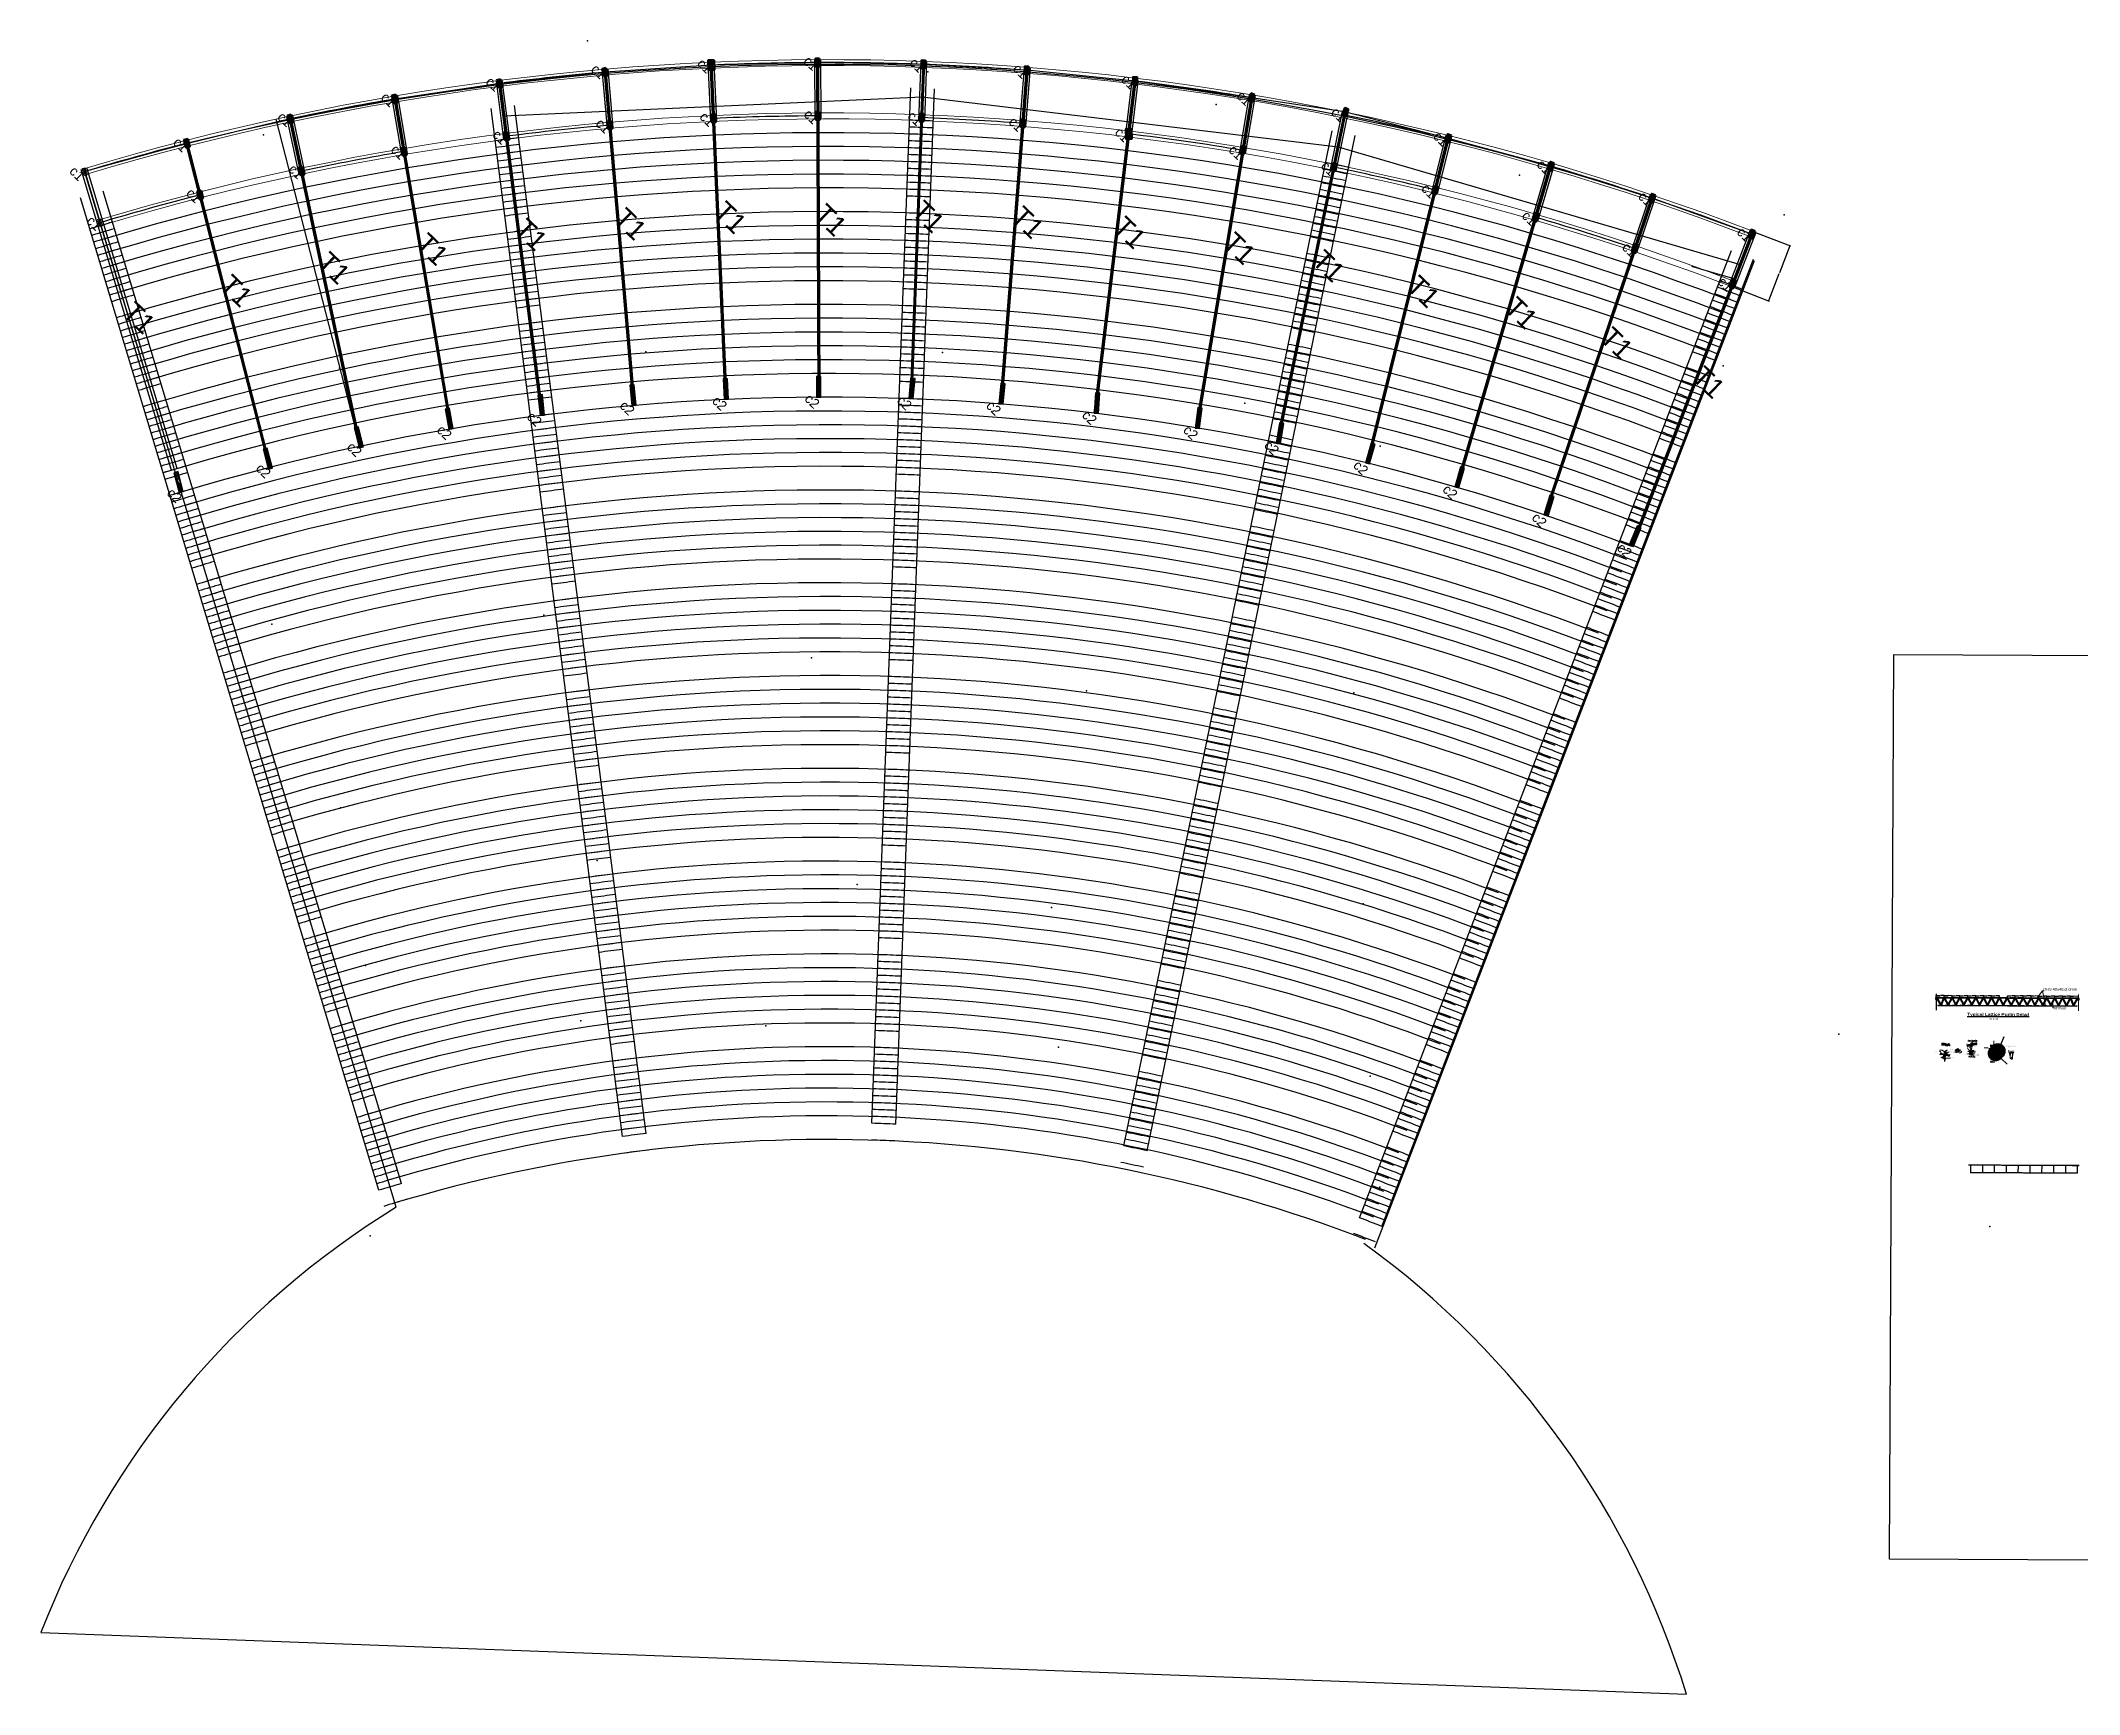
# Model space of a CAD drawing. Extents: x 60675 to 406257, y -6788 to 756297.
# Drawn here: x 392775 to 393807, y 754912 to 755750 of the extents above; entities that cross this region are included whole.
import ezdxf

# ---------------------------------------------------------------- set-up
doc = ezdxf.new("R2010")
doc.units = 0
for name, pattern in [('ACAD_ISO04W100', [3000, 2400, -300, 0, -300]), ('CENTER', [50.8, 31.75, -6.35, 6.35, -6.35]), ('CENTERX2', [101.6, 63.5, -12.7, 12.7, -12.7]), ('DASHED', [0.75, 0.5, -0.25]), ('HIDDEN', [9.525, 6.35, -3.175]), ('Overhead', [0.396875, 0.238125, -0.15875])]:
    doc.linetypes.add(name, pattern=pattern)
doc.layers.get('0').update_dxf_attribs({"linetype": 'CONTINUOUS'})
doc.layers.get('Defpoints').update_dxf_attribs({"linetype": 'CONTINUOUS'})
for name, color, linetype in [('AIX', 8, 'CONTINUOUS'), ('CENTERLINE', 7, 'CONTINUOUS'), ('HAC', 8, 'CONTINUOUS'), ('POINTS', 7, 'CONTINUOUS'), ('PRLN', 5, 'CONTINUOUS'), ('STEL', 5, 'CONTINUOUS')]:
    doc.layers.add(name, color=color, linetype=linetype)
for name, color, linetype, lineweight in [('AXI', 5, 'CENTER', 13), ('Axis', 144, 'CENTERX2', 9), ('column', 61, 'CONTINUOUS', 20), ('CONC', 6, 'CONTINUOUS', 50), ('DIM', 247, 'CONTINUOUS', 20), ('Dimension', 247, 'CONTINUOUS', 20), ('DIMENSIONLINE', 5, 'CONTINUOUS', 9), ('elevation', 33, 'CONTINUOUS', 25), ('greenery', 3, 'CONTINUOUS', 13), ('HATCH', 8, 'CONTINUOUS', 5), ('hidden steel', 142, 'DASHED', 9), ('PUR', 52, 'CONTINUOUS', 25), ('PURLIN', 4, 'CONTINUOUS', 20), ('RAFTER', 4, 'CONTINUOUS', 20), ('sec', 4, 'CONTINUOUS', 15), ('steel', 40, 'CONTINUOUS', 25), ('TEX', 7, 'CONTINUOUS', 25), ('TEXT', 7, 'CONTINUOUS', 25), ('Wind&door', 141, 'CONTINUOUS', 30)]:
    doc.layers.add(name, color=color, linetype=linetype, lineweight=lineweight)
doc.layers.add('RHS', color=7, linetype='CONTINUOUS', lineweight=25, true_color=0x3dad99)
doc.styles.add('ARIAL', font='arial.ttf')
doc.styles.add('ROMANT', font='times.ttf', dxfattribs={"width": 0.8, "height": 0.8})
doc.styles.add('ST-T-30', font='arial.ttf', dxfattribs={"height": 85})
doc.styles.add('ST-T-50', font='arial.ttf', dxfattribs={"height": 130})
doc.styles.add('t10', font='arial.ttf', dxfattribs={"height": 27})
doc.styles.add('t20', font='arial.ttf', dxfattribs={"height": 55})
doc.styles.add('title', font='romans.shx')
doc.styles.add('yonas', font='TCM_____.TTF')
doc.dimstyles.new('D10', dxfattribs={"dimtxt": 30, "dimasz": 10, "dimexe": 10, "dimexo": 20, "dimgap": 5, "dimtad": 1, "dimdec": 0, "dimzin": 1, "dimdsep": 46, "dimtxsty": 't10', "dimblk1": 'ARCHTICK', "dimblk2": 'ARCHTICK', "dimsah": 1, "dimcen": 0.09, "dimdle": 10, "dimclrd": 256, "dimclre": 256, "dimclrt": 256, "dimadec": 0, "dimazin": 0, "dimtfac": 1, "dimtdec": 0, "dimtofl": 0, "dimtmove": 0, "dimatfit": 3, "dimldrblk": 'ARCHTICK', "dimfxl": 1, "dimtolj": 1, "dimtzin": 0, "dimlwe": -1, "dimarcsym": 0})
doc.dimstyles.new('detail', dxfattribs={"dimtxt": 10, "dimasz": 3, "dimexe": 7, "dimexo": 7, "dimgap": 2, "dimtad": 1, "dimtoh": 1, "dimdec": 1, "dimzin": 0, "dimdsep": 46, "dimtxsty": 'yonas', "dimblk": 'ARCHTICK', "dimcen": 0.03, "dimdle": 7, "dimclrd": 13, "dimclrt": 1, "dimadec": 0, "dimazin": 0, "dimtfac": 1, "dimtdec": 1, "dimtofl": 0, "dimtmove": 0, "dimatfit": 3, "dimldrblk": 'ARCHTICK', "dimfxl": 10, "dimfxlon": 1, "dimtolj": 1, "dimtzin": 0, "dimarcsym": 1})
doc.dimstyles.get("Standard").update_dxf_attribs({"dimtxt": 0.18, "dimasz": 0.18, "dimexe": 0.18, "dimexo": 0.0625, "dimgap": 0.09, "dimtad": 0, "dimtih": 1, "dimtoh": 1, "dimdec": 4, "dimzin": 0, "dimdsep": 46, "dimtxsty": 'Standard', "dimcen": 0.09, "dimadec": 0, "dimazin": 0, "dimtfac": 1, "dimtdec": 4, "dimtofl": 0, "dimtmove": 0, "dimatfit": 3, "dimfxl": 1, "dimtolj": 1, "dimtzin": 0, "dimarcsym": 0})

msp = doc.modelspace()

# ---------------------------------------------------------------- texts
at = {"layer": 'RHS', "color": 0, "char_height": 5, "width": 214.1858979, "attachment_point": 1, "rotation": 316.15398595}
for s, insert in [('c1', (393110.51663, 755741.17457, 13169.80587)), ('c1', (393164.34454, 755742.48169, 13169.80587)), ('c1', (393217.99809, 755741.57479, 13169.80587)), ('c1', (393003.43235, 755731.93461)), ('c1', (393056.72184, 755738.27067)), ('c1', (393270.28433, 755738.56398, -370.13942)), ('c1', (393325.14817, 755733.13178, 13383.74315)), ('c1', (392950.3562, 755724.03218, 13169.80586)), ('c1', (393383.59668, 755724.75059, -368.12594)), ('c1', (392897.94522, 755714.07893, 13169.80587)), ('c1', (393059.1114, 755710.74934, 13169.80587)), ('c1', (393111.72846, 755714.20177, 13169.80587)), ('c1', (393164.44312, 755715.48164, 13169.80587)), ('c1', (393216.98703, 755714.59346, 13169.80587)), ('c1', (393268.19192, 755711.64518, -90.11394)), ('c1', (393431.37868, 755716.51311)), ('c1', (392845.157, 755701.23843)), ('c1', (393006.85882, 755705.15292)), ('c1', (393321.9211, 755706.32532, 13106.94815)), ('c1', (393483.16065, 755704.2488, 13169.80587)), ('c1', (392955.35455, 755697.57555, 13169.80587)), ('c1', (393379.55498, 755697.41828)), ('c1', (393426.30103, 755689.313)), ('c1', (393535.55635, 755690.00662, 13383.74315)), ('c1', (392792.65341, 755686.62839, 6582.40293)), ('c1', (392903.57803, 755687.61216, 13169.80587)), ('c1', (392851.75004, 755675.47536, 13169.80587)), ('c1', (393477.11213, 755677.8363, 13169.80587)), ('c1', (393586.91287, 755673.83076, 13169.80587)), ('c1', (392801.34831, 755661.48127, 13169.80587)), ('c1', (393527.97774, 755664.09205, 13106.94815)), ('c1', (393578.74269, 755648.08139, 13169.80587)), ('c1', (393636.9214, 755655.79545, 13169.80587)), ('c1', (393627.23676, 755630.59212, 13169.80587)), ('c2', (393071.23916, 755567.87434, 0.00004)), ('c2', (393118.05584, 755570.28922)), ('c2', (393164.89632, 755571.38691)), ('c2', (393211.58003, 755570.49025, 754.18609)), ('c2', (393256.77804, 755567.88706, -11782.00754)), ('c2', (392978.67273, 755555.5175, 0.00004)), ('c2', (393024.27349, 755562.2463, -13169.80587)), ('c2', (393305.3158, 755563.09582, -1523.72133)), ('c2', (393356.52796, 755555.46416, -11780.25519)), ('c2', (392933.11992, 755546.92001)), ('c2', (393397.5325, 755547.77301, -13169.80587)), ('c2', (392887.02091, 755536.09744, 0.00004)), ('c2', (393442.67505, 755537.62452)), ('c2', (393487.87031, 755525.40854, -1523.7202)), ('c2', (392842.03577, 755523.5801)), ('c2', (393533.0289, 755511.15968)), ('c2', (393576.17363, 755495.79396))]:
    msp.add_mtext(s, dxfattribs=dict(at, insert=insert))
at = {"layer": 'RHS', "char_height": 10, "width": 428.3717958, "attachment_point": 1, "rotation": 316.15398595}
for insert in [(393122.07558, 755669.1344), (393172.80017, 755667.84522, 0.00002), (393222.34208, 755669.50751, -7561.27661), (393021.1806, 755660.46982, -13169.80587), (393071.45318, 755665.83351, 0.00002), (393272.60267, 755666.6136, -12756.91001), (393324.29158, 755661.47454, -560.06459), (392971.1709, 755653.04472, 0.00002), (393379.82135, 755653.47799, -12755.01391), (392921.3403, 755643.53505), (393424.96693, 755644.56297), (392871.9442, 755631.97873, 0.00002), (393472.98211, 755631.57927), (392822.75253, 755618.30106), (393522.51502, 755620.76279, -560.06459), (393570.89533, 755605.50273), (393617.41281, 755585.63714)]:
    msp.add_mtext('T1', dxfattribs=dict(at, insert=insert))
at = {"layer": 'TEX', "style": 'ROMANT'}
for s, p in [('Upper chord', (393734.16226, 755237.52767)), ('RHS Purlin', (393735.97817, 755238.45993)), ('%%C12 L=100 Bolt', (393740.15699, 755238.46242)), ('Angle iron', (393741.05462, 755237.53036)), ('40x25x25x4mm', (393741.13848, 755236.93152)), ('Ver. member', (393741.20137, 755234.38627))]:
    msp.add_text(s, height=0.3, rotation=359.73078896, dxfattribs=at).set_placement(p)
at = {"layer": 'TEXT', "style": 'title'}
for s, height, p in [('%%UDETAIL-B ', 0.625, (393737.50483, 755241.18448)), ('SCALE 1:10', 0.3, (393739.39964, 755240.50593))]:
    msp.add_text(s, height=height, rotation=359.73078896, dxfattribs=at).set_placement(p)
at = {"layer": 'TEXT', "attachment_point": 1, "rotation": 359.73078896}
for s, insert, char_height, width, style in [('RHS 40x40x2.0mm ', (393789.06543, 755269.89708), 1.4, 26.853851, 'ST-T-50'), ('4%%C16 Bolts', (393751.90165, 755238.7907), 0.26, 3.486841, 't10')]:
    msp.add_mtext(s, dxfattribs=dict(at, insert=insert, char_height=char_height, width=width, style=style))
at = {"layer": 'TEXT', "rotation": 359.73078896}
for s, insert, char_height, attachment_point, style in [('{\\fArial Black|b0|i0|c0|p34;\\LTypical Lattice Purlin Detail }', (393750.49724, 755257.26482), 1.5, 1, 'ST-T-30'), ('SC 1: 30', (393761.4838, 755254.66013), 0.85, 1, 'ST-T-30'), ('%%C12mm', (393794.63332, 755260.20177), 1.25, 1, 'ST-T-30'), ('{\\fArial|b1|i0|c0|p34;\\LTruss Connection}', (393750.8342, 755243.61968), 0.4, 1, 't20'), ('2/130x130x5 Plates', (393750.45905, 755239.60627), 0.26, 1, 't10'), ('{\\fArial|b1|i0|c0|p34;\\LSection 1 - 1}', (393751.15532, 755235.53177), 0.4, 1, 't20'), ('SC 1: 10', (393751.97561, 755234.85714), 0.26, 1, 't10'), ('SC 1: 10', (393752.21712, 755242.95579), 0.26, 1, 't10'), ('RHS', (393753.8551, 755238.47197), 0.26, 1, 't10'), ('6mm Fillet weld', (393753.87305, 755236.06423), 0.26, 1, 't10'), ('4%%C16  Anchored bolt', (393761.19295, 755239.7813), 0.26, 3, 't10'), ('2x(200x100x5mm) plate', (393765.74808, 755235.35345), 0.27, 7, 't10'), ('60x60x2.5mm\\PRHS Bottom Member', (393766.48297, 755238.33518), 0.27, 7, 't10'), ("%%C20-'J' Bolt, Length=400mm\\P           (Grade 5.8)", (393770.19815, 755240.57931), 0.26, 1, 't10'), ('4%%C16 "J" Bolts', (393771.37017, 755238.42386), 0.27, 1, 't10'), ('{\\fArial|b1|i0|c0|p34;\\LDetail  A}', (393762.11826, 755232.98821), 0.4, 1, 't20'), ('sc 1: 10', (393763.14214, 755232.39265), 0.26, 1, 't10')]:
    msp.add_mtext(s, dxfattribs=dict(at, insert=insert, char_height=char_height, attachment_point=attachment_point, style=style))
at = {"layer": 'TEXT', "lineweight": -3, "ltscale": 10, "char_height": 0.5, "attachment_point": 9, "rotation": 12.21903445, "style": 'ARIAL'}
for insert in [(393754.09849, 755242.23783), (393754.64803, 755240.25299)]:
    msp.add_mtext('{\\fArial Black|b1|i0|c0|p34;1}', dxfattribs=dict(at, insert=insert))

# ---------------------------------------------------------------- blocks, each defined once
blk = doc.blocks.new('*D109')
at = {"color": 0, "lineweight": -2}
for p, q in [((393642, 755653.1), (393661, 755645.8)), ((393660.7, 755645.7), (393655.5, 755632.1)), ((393650.1, 755618.1), (393655.3, 755631.7)), ((393631.3, 755625.1), (393650.2, 755617.8))]:
    blk.add_line(p, q, dxfattribs=at)
at = {"color": 0, "lineweight": 25}
for points in [[(393660.7, 755645.7), (393660.8, 755645.7), (393660.8, 755645.9)], [(393650.1, 755618.1), (393650.1, 755618), (393650, 755617.9)]]:
    blk.add_solid(points, dxfattribs=at)
at = {"layer": 'Defpoints', "color": 0, "lineweight": 25}
for p in [(393642, 755653.1, 13169.8), (393631.2, 755625.1, 13169.8), (393650, 755617.9)]:
    blk.add_point(p, dxfattribs=at)
at = {"color": 0, "insert": (393655.4, 755631.9), "char_height": 0.18, "attachment_point": 5}
blk.add_mtext('\\A1;30.0000', dxfattribs=at)
blk = doc.blocks.new('A$C72AB280E')
blk.add_line((0.92, 0.17), (0.87, 0.08))
at = {"color": 2}
for points in [[(1, 0.19), (0.12, 0.74), (0, 0.55), (0.89, 0)], [(0.96, 0.18), (0.13, 0.69), (0.04, 0.56), (0.88, 0.04)]]:
    blk.add_lwpolyline(points, close=True, dxfattribs=at)
for points in [[(0.08, 0.57), (0.34, 0.41), (0.39, 0.5), (0.14, 0.65), (0.08, 0.57)], [(0.94, 0.19), (0.6, 0.4), (0.51, 0.27), (0.85, 0.06)], [(0.92, 0.17), (0.61, 0.36), (0.56, 0.28), (0.87, 0.08)]]:
    blk.add_lwpolyline(points)
blk = doc.blocks.new('_ARCHTICK')
at = {"color": 0, "linetype": 'ByBlock', "const_width": 0.15}
blk.add_lwpolyline([(-0.5, -0.5), (0.5, 0.5)], dxfattribs=at)
blk = doc.blocks.new('*D42')
at = {"color": 0, "lineweight": -2}
for p, q in [((393753, 755237.6), (393753.3, 755237.6)), ((393753, 755236.4), (393753.3, 755236.4)), ((393753.3, 755237.6), (393753.3, 755237.1)), ((393753.3, 755236.4), (393753.3, 755236.9))]:
    blk.add_line(p, q, dxfattribs=at)
at = {"color": 0, "lineweight": 25}
for points in [[(393753.3, 755237.6), (393753.3, 755237.6), (393753.3, 755237.6)], [(393753.3, 755236.4), (393753.3, 755236.4), (393753.3, 755236.4)]]:
    blk.add_solid(points, dxfattribs=at)
at = {"layer": 'Defpoints', "color": 0, "lineweight": 25}
for p in [(393752.9, 755237.6), (393752.9, 755236.4), (393753.3, 755237.6)]:
    blk.add_point(p, dxfattribs=at)
at = {"color": 0, "insert": (393753.3, 755237), "char_height": 0.01, "attachment_point": 5}
blk.add_mtext('\\A1;1.2000', dxfattribs=at)
blk = doc.blocks.new('*D43')
at = {"color": 0, "lineweight": -2}
for p, q in [((393751.7, 755236.4), (393751.7, 755236.1)), ((393751.7, 755236.1), (393752.2, 755236.1)), ((393752.9, 755236.1), (393752.4, 755236.1)), ((393752.9, 755236.4), (393752.9, 755236.1))]:
    blk.add_line(p, q, dxfattribs=at)
at = {"color": 0, "lineweight": 25}
for points in [[(393751.7, 755236.1), (393751.7, 755236.1), (393751.7, 755236.1)], [(393752.9, 755236.1), (393752.9, 755236.1), (393752.9, 755236.1)]]:
    blk.add_solid(points, dxfattribs=at)
at = {"layer": 'Defpoints', "color": 0, "lineweight": 25}
for p in [(393751.7, 755236.4), (393752.9, 755236.4), (393752.9, 755236.1)]:
    blk.add_point(p, dxfattribs=at)
at = {"color": 0, "insert": (393752.3, 755236.1), "char_height": 0.01, "attachment_point": 5}
blk.add_mtext('\\A1;1.2000', dxfattribs=at)
blk = doc.blocks.new('A$C25C70FC9')
at = {"layer": 'sec', "ltscale": 20, "const_width": 26}
for points in [[(136, 42), (136, 166)], [(136, 76), (317, 76)]]:
    blk.add_lwpolyline(points, dxfattribs=at)
blk = doc.blocks.new('A$C105B05BA')
at = {"layer": 'AXI', "linetype": 'CENTER'}
for p, q in [((28, 0), (-28, 0)), ((0, 20), (0, -20))]:
    blk.add_line(p, q, dxfattribs=at)
blk.add_circle((0, 0), 13, dxfattribs=at)
at = {"layer": 'steel'}
blk.add_lwpolyline([(-10, 17), (-19, 0), (-10, -17), (10, -17), (19, 0), (10, 17)], close=True, dxfattribs=at)
blk = doc.blocks.new('*D44')
at = {"color": 0, "lineweight": -2}
for p, q in [((393772.3, 755237), (393773.4, 755237)), ((393772.7, 755234), (393773.4, 755234)), ((393773.4, 755237), (393773.4, 755235.7)), ((393773.4, 755234), (393773.4, 755235.4))]:
    blk.add_line(p, q, dxfattribs=at)
at = {"color": 0, "lineweight": 25}
for points in [[(393773.4, 755237), (393773.4, 755237), (393773.4, 755237)], [(393773.4, 755234), (393773.4, 755234), (393773.4, 755234)]]:
    blk.add_solid(points, dxfattribs=at)
at = {"layer": 'Defpoints', "color": 0, "lineweight": 25}
for p in [(393772.2, 755237), (393772.6, 755234), (393773.4, 755237)]:
    blk.add_point(p, dxfattribs=at)
at = {"color": 0, "insert": (393773.4, 755235.5), "char_height": 0.06, "attachment_point": 5}
blk.add_mtext('\\A1;3.00', dxfattribs=at)
blk = doc.blocks.new('*D45')
at = {"color": 0, "lineweight": -2}
for p, q in [((393772.3, 755237.5), (393773.9, 755237.5)), ((393772.3, 755237), (393773.9, 755237)), ((393773.9, 755237.5), (393773.9, 755237.4)), ((393773.9, 755237), (393773.9, 755237.2))]:
    blk.add_line(p, q, dxfattribs=at)
at = {"color": 0, "lineweight": 25}
for points in [[(393773.9, 755237.5), (393773.9, 755237.5), (393773.9, 755237.5)], [(393773.9, 755237), (393773.9, 755237), (393773.9, 755237)]]:
    blk.add_solid(points, dxfattribs=at)
at = {"layer": 'Defpoints', "color": 0, "lineweight": 25}
for p in [(393772.2, 755237.5), (393772.2, 755237), (393773.9, 755237.5)]:
    blk.add_point(p, dxfattribs=at)
at = {"color": 0, "insert": (393773.9, 755237.3), "char_height": 0.06, "attachment_point": 5}
blk.add_mtext('\\A1;0.50', dxfattribs=at)
blk = doc.blocks.new('*D46')
at = {"color": 0, "lineweight": -2}
for p, q in [((393763.5, 755238.6), (393763.5, 755239.2)), ((393763.5, 755239.2), (393763.5, 755239.2)), ((393763.7, 755238.4), (393763.7, 755239.2)), ((393763.7, 755239.2), (393763.7, 755239.2))]:
    blk.add_line(p, q, dxfattribs=at)
at = {"color": 0, "lineweight": 25}
for points in [[(393763.5, 755239.2), (393763.5, 755239.2), (393763.5, 755239.2)], [(393763.7, 755239.2), (393763.7, 755239.2), (393763.7, 755239.2)]]:
    blk.add_solid(points, dxfattribs=at)
at = {"layer": 'Defpoints', "color": 0, "lineweight": 25}
for p in [(393763.5, 755238.5), (393763.7, 755239.2), (393763.7, 755238.3)]:
    blk.add_point(p, dxfattribs=at)
at = {"color": 0, "insert": (393763.6, 755239.2), "char_height": 0.01, "attachment_point": 5}
blk.add_mtext('\\A1;{\\H0.5x;0.2802}', dxfattribs=at)
blk = doc.blocks.new('*D47')
at = {"color": 0, "lineweight": -2}
for p, q in [((393763.7, 755238.4), (393763.7, 755239.4)), ((393763.7, 755239.4), (393763.8, 755239.4)), ((393764.1, 755239.4), (393764, 755239.4)), ((393764.1, 755238.3), (393764.1, 755239.4))]:
    blk.add_line(p, q, dxfattribs=at)
at = {"color": 0, "lineweight": 25}
for points in [[(393763.7, 755239.4), (393763.7, 755239.4), (393763.7, 755239.4)], [(393764.1, 755239.4), (393764.1, 755239.4), (393764.1, 755239.4)]]:
    blk.add_solid(points, dxfattribs=at)
at = {"layer": 'Defpoints', "color": 0, "lineweight": 25}
for p in [(393763.7, 755238.3), (393764.1, 755239.4), (393764.1, 755238.3)]:
    blk.add_point(p, dxfattribs=at)
at = {"color": 0, "insert": (393763.9, 755239.4), "char_height": 0.01, "attachment_point": 5}
blk.add_mtext('\\A1;{\\H0.5x;0.3999}', dxfattribs=at)
blk = doc.blocks.new('*D48')
at = {"color": 0, "lineweight": -2}
for p, q in [((393764.1, 755238.3), (393764.1, 755239.2)), ((393764.1, 755239.2), (393764.2, 755239.2)), ((393764.4, 755238.6), (393764.4, 755239.2)), ((393764.4, 755239.2), (393764.4, 755239.2))]:
    blk.add_line(p, q, dxfattribs=at)
at = {"color": 0, "lineweight": 25}
for points in [[(393764.1, 755239.2), (393764.1, 755239.2), (393764.1, 755239.2)], [(393764.4, 755239.2), (393764.4, 755239.2), (393764.4, 755239.2)]]:
    blk.add_solid(points, dxfattribs=at)
at = {"layer": 'Defpoints', "color": 0, "lineweight": 25}
for p in [(393764.1, 755238.3), (393764.4, 755239.2), (393764.4, 755238.5)]:
    blk.add_point(p, dxfattribs=at)
at = {"color": 0, "insert": (393764.3, 755239.2), "char_height": 0.01, "attachment_point": 5}
blk.add_mtext('\\A1;{\\H0.5x;0.2800}', dxfattribs=at)
blk = doc.blocks.new('*D49')
at = {"color": 0, "lineweight": -2}
for p, q in [((393763.6, 755236.8), (393763.5, 755236.8)), ((393763.5, 755236.8), (393763.5, 755236.7)), ((393763.5, 755236.5), (393763.6, 755236.5)), ((393763.5, 755236.5), (393763.5, 755236.5))]:
    blk.add_line(p, q, dxfattribs=at)
at = {"color": 0, "lineweight": 25}
for points in [[(393763.5, 755236.8), (393763.6, 755236.8), (393763.5, 755236.8)], [(393763.5, 755236.5), (393763.5, 755236.5), (393763.5, 755236.5)]]:
    blk.add_solid(points, dxfattribs=at)
at = {"layer": 'Defpoints', "color": 0, "lineweight": 25}
for p in [(393763.4, 755236.5), (393763.5, 755236.8), (393763.6, 755236.8)]:
    blk.add_point(p, dxfattribs=at)
at = {"color": 0, "insert": (393763.5, 755236.6), "char_height": 0.01, "attachment_point": 5}
blk.add_mtext('\\A1;{\\H0.5x;0.3599}', dxfattribs=at)
blk = doc.blocks.new('*D50')
at = {"color": 0, "lineweight": -2}
for p, q in [((393763.6, 755238.1), (393763.2, 755238.1)), ((393763.2, 755238.1), (393763.2, 755237.6)), ((393763.2, 755236.8), (393763.2, 755237.4)), ((393763.6, 755236.8), (393763.2, 755236.8))]:
    blk.add_line(p, q, dxfattribs=at)
at = {"color": 0, "lineweight": 25}
for points in [[(393763.2, 755238.1), (393763.2, 755238.1), (393763.2, 755238.1)], [(393763.2, 755236.8), (393763.2, 755236.8), (393763.2, 755236.8)]]:
    blk.add_solid(points, dxfattribs=at)
at = {"layer": 'Defpoints', "color": 0, "lineweight": 25}
for p in [(393763.2, 755238.1), (393763.6, 755238.1), (393763.6, 755236.8)]:
    blk.add_point(p, dxfattribs=at)
at = {"color": 0, "insert": (393763.2, 755237.5), "char_height": 0.01, "attachment_point": 5}
blk.add_mtext('\\A1;{\\H0.5x;1.3204}', dxfattribs=at)
blk = doc.blocks.new('*D51')
at = {"color": 0, "lineweight": -2}
for p, q in [((393763.4, 755238.5), (393761.7, 755238.5)), ((393761.7, 755238.5), (393761.7, 755238.4)), ((393761.7, 755238.2), (393761.7, 755238.2)), ((393763.6, 755238.1), (393761.7, 755238.1))]:
    blk.add_line(p, q, dxfattribs=at)
at = {"color": 0, "lineweight": 25}
for points in [[(393761.7, 755238.5), (393761.7, 755238.5), (393761.7, 755238.5)], [(393761.7, 755238.2), (393761.7, 755238.2), (393761.7, 755238.1)]]:
    blk.add_solid(points, dxfattribs=at)
at = {"layer": 'Defpoints', "color": 0, "lineweight": 25}
for p in [(393761.7, 755238.5), (393763.5, 755238.5), (393763.6, 755238.1)]:
    blk.add_point(p, dxfattribs=at)
at = {"color": 0, "insert": (393761.7, 755238.3), "char_height": 0.01, "attachment_point": 5}
blk.add_mtext('\\A1;{\\H0.5x;0.3599}', dxfattribs=at)
blk = doc.blocks.new('*D52')
at = {"color": 0, "lineweight": -2}
for p, q in [((393763.4, 755238.5), (393762.5, 755238.5)), ((393762.5, 755238.5), (393762.5, 755237.3)), ((393762.5, 755236.5), (393762.5, 755237.1)), ((393763.4, 755236.5), (393762.5, 755236.5))]:
    blk.add_line(p, q, dxfattribs=at)
at = {"color": 0, "lineweight": 25}
for points in [[(393762.5, 755238.5), (393762.5, 755238.5), (393762.5, 755238.5)], [(393762.5, 755236.5), (393762.5, 755236.5), (393762.5, 755236.5)]]:
    blk.add_solid(points, dxfattribs=at)
at = {"layer": 'Defpoints', "color": 0, "lineweight": 25}
for p in [(393762.5, 755236.5), (393763.4, 755236.5), (393763.5, 755238.5)]:
    blk.add_point(p, dxfattribs=at)
at = {"color": 0, "insert": (393762.5, 755237.2), "char_height": 0.01, "attachment_point": 5}
blk.add_mtext('\\A1;{\\H0.5x;2.0403}', dxfattribs=at)
blk = doc.blocks.new('*D53')
at = {"color": 0, "lineweight": -2}
for p, q in [((393744.6, 755238.7), (393744.5, 755238.7)), ((393744.5, 755238.7), (393744.5, 755238.4)), ((393744.5, 755237.9), (393744.5, 755238.2)), ((393744.6, 755237.8), (393744.5, 755237.8))]:
    blk.add_line(p, q, dxfattribs=at)
at = {"color": 0, "lineweight": 25}
for points in [[(393744.5, 755238.7), (393744.5, 755238.7), (393744.5, 755238.7)], [(393744.5, 755237.9), (393744.5, 755237.9), (393744.5, 755237.8)]]:
    blk.add_solid(points, dxfattribs=at)
at = {"layer": 'Defpoints', "color": 0, "lineweight": 25}
for p in [(393744.5, 755238.7), (393744.7, 755238.7), (393744.7, 755237.8)]:
    blk.add_point(p, dxfattribs=at)
at = {"color": 0, "insert": (393744.5, 755238.3), "char_height": 0.01, "attachment_point": 5}
blk.add_mtext('\\A1;{25}', dxfattribs=at)
blk = doc.blocks.new('*D54')
at = {"color": 0, "lineweight": -2}
for p, q in [((393745.1, 755237.3), (393745.1, 755237.3)), ((393745.1, 755237.3), (393745.6, 755237.3)), ((393746.2, 755237.3), (393745.8, 755237.3)), ((393746.2, 755237.3), (393746.2, 755237.3))]:
    blk.add_line(p, q, dxfattribs=at)
at = {"color": 0, "lineweight": 25}
for points in [[(393745.1, 755237.3), (393745.1, 755237.3), (393745.1, 755237.3)], [(393746.2, 755237.3), (393746.2, 755237.3), (393746.2, 755237.3)]]:
    blk.add_solid(points, dxfattribs=at)
at = {"layer": 'Defpoints', "color": 0, "lineweight": 25}
for p in [(393745.1, 755237.4), (393745.1, 755237.3), (393746.2, 755237.4)]:
    blk.add_point(p, dxfattribs=at)
at = {"color": 0, "insert": (393745.7, 755237.3), "char_height": 0.01, "attachment_point": 5}
blk.add_mtext('\\A1;25', dxfattribs=at)
blk = doc.blocks.new('*D55')
at = {"color": 0, "lineweight": -2}
for p, q in [((393746.5, 755237.4), (393746.8, 755236.9)), ((393746.8, 755236.9), (393747.1, 755237.1)), ((393747.3, 755237.9), (393747.6, 755237.4)), ((393747.6, 755237.4), (393747.3, 755237.2))]:
    blk.add_line(p, q, dxfattribs=at)
at = {"color": 0, "lineweight": 25}
for points in [[(393746.8, 755236.9), (393746.8, 755236.9), (393746.8, 755236.9)], [(393747.6, 755237.4), (393747.6, 755237.4), (393747.6, 755237.4)]]:
    blk.add_solid(points, dxfattribs=at)
at = {"layer": 'Defpoints', "color": 0, "lineweight": 25}
for p in [(393746.5, 755237.4), (393746.8, 755236.9), (393747.3, 755237.9)]:
    blk.add_point(p, dxfattribs=at)
at = {"color": 0, "insert": (393747.2, 755237.2), "char_height": 0.01, "attachment_point": 5}
blk.add_mtext('\\A1;40', dxfattribs=at)
blk = doc.blocks.new('*D56')
at = {"color": 0, "lineweight": -2}
for p, q in [((393734.8, 755265.3), (393734.8, 755266)), ((393734.8, 755266), (393736.6, 755266)), ((393738.8, 755266), (393736.9, 755266)), ((393738.8, 755265), (393738.8, 755266))]:
    blk.add_line(p, q, dxfattribs=at)
at = {"color": 0, "lineweight": 25}
for points in [[(393734.8, 755266), (393734.8, 755266), (393734.8, 755266)], [(393738.8, 755266), (393738.8, 755266), (393738.8, 755266)]]:
    blk.add_solid(points, dxfattribs=at)
at = {"layer": 'Defpoints', "color": 0, "lineweight": 25}
for p in [(393734.8, 755265.3), (393738.8, 755266), (393738.8, 755264.9)]:
    blk.add_point(p, dxfattribs=at)
at = {"color": 0, "insert": (393736.8, 755266), "char_height": 0.06, "attachment_point": 5}
blk.add_mtext('\\A1;{\\H0.52083x;4.00}', dxfattribs=at)
blk = doc.blocks.new('*D57')
at = {"color": 0, "lineweight": -2}
for p, q in [((393738.8, 755265), (393738.8, 755266)), ((393738.8, 755266), (393740.6, 755266)), ((393742.8, 755265.9), (393740.9, 755266)), ((393742.8, 755264.9), (393742.8, 755266))]:
    blk.add_line(p, q, dxfattribs=at)
at = {"color": 0, "lineweight": 25}
for points in [[(393738.8, 755266), (393738.8, 755266), (393738.8, 755266)], [(393742.8, 755265.9), (393742.8, 755265.9), (393742.8, 755265.9)]]:
    blk.add_solid(points, dxfattribs=at)
at = {"layer": 'Defpoints', "color": 0, "lineweight": 25}
for p in [(393738.8, 755264.9), (393742.8, 755265.9), (393742.8, 755264.9)]:
    blk.add_point(p, dxfattribs=at)
at = {"color": 0, "insert": (393740.8, 755266), "char_height": 0.06, "attachment_point": 5}
blk.add_mtext('\\A1;{\\H0.52083x;4.00}', dxfattribs=at)
blk = doc.blocks.new('*D58')
at = {"color": 0, "lineweight": -2}
for p, q in [((393742.8, 755264.9), (393742.8, 755266)), ((393742.8, 755265.9), (393744.6, 755265.9)), ((393746.8, 755265.9), (393744.9, 755265.9)), ((393746.8, 755264.9), (393746.8, 755265.9))]:
    blk.add_line(p, q, dxfattribs=at)
at = {"color": 0, "lineweight": 25}
for points in [[(393742.8, 755265.9), (393742.8, 755265.9), (393742.8, 755265.9)], [(393746.8, 755265.9), (393746.8, 755265.9), (393746.8, 755265.9)]]:
    blk.add_solid(points, dxfattribs=at)
at = {"layer": 'Defpoints', "color": 0, "lineweight": 25}
for p in [(393742.8, 755264.9), (393746.8, 755265.9), (393746.8, 755264.9)]:
    blk.add_point(p, dxfattribs=at)
at = {"color": 0, "insert": (393744.8, 755265.9), "char_height": 0.06, "attachment_point": 5}
blk.add_mtext('\\A1;{\\H0.52083x;4.00}', dxfattribs=at)
blk = doc.blocks.new('*D59')
at = {"color": 0, "lineweight": -2}
for p, q in [((393746.8, 755264.9), (393746.8, 755265.9)), ((393746.8, 755265.9), (393748.6, 755265.9)), ((393750.8, 755265.9), (393748.9, 755265.9)), ((393750.8, 755264.9), (393750.8, 755265.9))]:
    blk.add_line(p, q, dxfattribs=at)
at = {"color": 0, "lineweight": 25}
for points in [[(393746.8, 755265.9), (393746.8, 755265.9), (393746.8, 755265.9)], [(393750.8, 755265.9), (393750.8, 755265.9), (393750.8, 755265.9)]]:
    blk.add_solid(points, dxfattribs=at)
at = {"layer": 'Defpoints', "color": 0, "lineweight": 25}
for p in [(393746.8, 755264.9), (393750.8, 755265.9), (393750.8, 755264.8)]:
    blk.add_point(p, dxfattribs=at)
at = {"color": 0, "insert": (393748.8, 755265.9), "char_height": 0.06, "attachment_point": 5}
blk.add_mtext('\\A1;{\\H0.52083x;4.00}', dxfattribs=at)
blk = doc.blocks.new('*D60')
at = {"color": 0, "lineweight": -2}
for p, q in [((393750.8, 755264.9), (393750.8, 755265.9)), ((393750.8, 755265.9), (393752.6, 755265.9)), ((393754.8, 755265.9), (393752.9, 755265.9)), ((393754.8, 755264.9), (393754.8, 755265.9))]:
    blk.add_line(p, q, dxfattribs=at)
at = {"color": 0, "lineweight": 25}
for points in [[(393750.8, 755265.9), (393750.8, 755265.9), (393750.8, 755265.9)], [(393754.8, 755265.9), (393754.8, 755265.9), (393754.8, 755265.9)]]:
    blk.add_solid(points, dxfattribs=at)
at = {"layer": 'Defpoints', "color": 0, "lineweight": 25}
for p in [(393750.8, 755264.8), (393754.8, 755265.9), (393754.8, 755264.8)]:
    blk.add_point(p, dxfattribs=at)
at = {"color": 0, "insert": (393752.8, 755265.9), "char_height": 0.06, "attachment_point": 5}
blk.add_mtext('\\A1;{\\H0.52083x;4.00}', dxfattribs=at)
blk = doc.blocks.new('*D61')
at = {"color": 0, "lineweight": -2}
for p, q in [((393754.8, 755264.9), (393754.8, 755265.9)), ((393754.8, 755265.9), (393756.6, 755265.9)), ((393758.8, 755265.9), (393756.9, 755265.9)), ((393758.8, 755264.9), (393758.8, 755265.9))]:
    blk.add_line(p, q, dxfattribs=at)
at = {"color": 0, "lineweight": 25}
for points in [[(393754.8, 755265.9), (393754.8, 755265.9), (393754.8, 755265.9)], [(393758.8, 755265.9), (393758.8, 755265.9), (393758.8, 755265.9)]]:
    blk.add_solid(points, dxfattribs=at)
at = {"layer": 'Defpoints', "color": 0, "lineweight": 25}
for p in [(393754.8, 755264.8), (393758.8, 755265.9), (393758.8, 755264.8)]:
    blk.add_point(p, dxfattribs=at)
at = {"color": 0, "insert": (393756.8, 755265.9), "char_height": 0.06, "attachment_point": 5}
blk.add_mtext('\\A1;{\\H0.52083x;4.00}', dxfattribs=at)
blk = doc.blocks.new('*D62')
at = {"color": 0, "lineweight": -2}
for p, q in [((393778.8, 755264.8), (393778.8, 755265.8)), ((393778.8, 755265.8), (393780.6, 755265.8)), ((393782.8, 755265.8), (393780.9, 755265.8)), ((393782.8, 755264.8), (393782.8, 755265.8))]:
    blk.add_line(p, q, dxfattribs=at)
at = {"color": 0, "lineweight": 25}
for points in [[(393778.8, 755265.8), (393778.8, 755265.8), (393778.8, 755265.8)], [(393782.8, 755265.8), (393782.8, 755265.8), (393782.8, 755265.8)]]:
    blk.add_solid(points, dxfattribs=at)
at = {"layer": 'Defpoints', "color": 0, "lineweight": 25}
for p in [(393778.8, 755264.7), (393782.8, 755265.8), (393782.8, 755264.7)]:
    blk.add_point(p, dxfattribs=at)
at = {"color": 0, "insert": (393780.8, 755265.8), "char_height": 0.06, "attachment_point": 5}
blk.add_mtext('\\A1;{\\H0.52083x;4.00}', dxfattribs=at)
blk = doc.blocks.new('*D63')
at = {"color": 0, "lineweight": -2}
for p, q in [((393782.8, 755264.8), (393782.8, 755265.8)), ((393782.8, 755265.8), (393784.6, 755265.8)), ((393786.8, 755265.7), (393784.9, 755265.8)), ((393786.8, 755264.7), (393786.8, 755265.8))]:
    blk.add_line(p, q, dxfattribs=at)
at = {"color": 0, "lineweight": 25}
for points in [[(393782.8, 755265.8), (393782.8, 755265.8), (393782.8, 755265.8)], [(393786.8, 755265.7), (393786.8, 755265.7), (393786.8, 755265.7)]]:
    blk.add_solid(points, dxfattribs=at)
at = {"layer": 'Defpoints', "color": 0, "lineweight": 25}
for p in [(393782.8, 755264.7), (393786.8, 755265.7), (393786.8, 755264.7)]:
    blk.add_point(p, dxfattribs=at)
at = {"color": 0, "insert": (393784.8, 755265.8), "char_height": 0.06, "attachment_point": 5}
blk.add_mtext('\\A1;{\\H0.52083x;4.00}', dxfattribs=at)
blk = doc.blocks.new('*D64')
at = {"color": 0, "lineweight": -2}
for p, q in [((393786.8, 755264.7), (393786.8, 755265.8)), ((393786.8, 755265.7), (393788.6, 755265.7)), ((393790.8, 755265.7), (393788.9, 755265.7)), ((393790.8, 755264.7), (393790.8, 755265.7))]:
    blk.add_line(p, q, dxfattribs=at)
at = {"color": 0, "lineweight": 25}
for points in [[(393786.8, 755265.7), (393786.8, 755265.7), (393786.8, 755265.7)], [(393790.8, 755265.7), (393790.8, 755265.7), (393790.8, 755265.7)]]:
    blk.add_solid(points, dxfattribs=at)
at = {"layer": 'Defpoints', "color": 0, "lineweight": 25}
for p in [(393786.8, 755264.7), (393790.8, 755265.7), (393790.8, 755264.7)]:
    blk.add_point(p, dxfattribs=at)
at = {"color": 0, "insert": (393788.8, 755265.7), "char_height": 0.06, "attachment_point": 5}
blk.add_mtext('\\A1;{\\H0.52083x;4.00}', dxfattribs=at)
blk = doc.blocks.new('*D65')
at = {"color": 0, "lineweight": -2}
for p, q in [((393790.8, 755264.7), (393790.8, 755265.7)), ((393790.8, 755265.7), (393792.6, 755265.7)), ((393794.8, 755265.7), (393792.9, 755265.7)), ((393794.8, 755264.7), (393794.8, 755265.7))]:
    blk.add_line(p, q, dxfattribs=at)
at = {"color": 0, "lineweight": 25}
for points in [[(393790.8, 755265.7), (393790.8, 755265.7), (393790.8, 755265.7)], [(393794.8, 755265.7), (393794.8, 755265.7), (393794.8, 755265.7)]]:
    blk.add_solid(points, dxfattribs=at)
at = {"layer": 'Defpoints', "color": 0, "lineweight": 25}
for p in [(393790.8, 755264.7), (393794.8, 755265.7), (393794.8, 755264.6)]:
    blk.add_point(p, dxfattribs=at)
at = {"color": 0, "insert": (393792.8, 755265.7), "char_height": 0.06, "attachment_point": 5}
blk.add_mtext('\\A1;{\\H0.52083x;4.00}', dxfattribs=at)
blk = doc.blocks.new('*D66')
at = {"color": 0, "lineweight": -2}
for p, q in [((393794.8, 755264.7), (393794.8, 755265.7)), ((393794.8, 755265.7), (393796.6, 755265.7)), ((393798.8, 755265.7), (393796.9, 755265.7)), ((393798.8, 755264.7), (393798.8, 755265.7))]:
    blk.add_line(p, q, dxfattribs=at)
at = {"color": 0, "lineweight": 25}
for points in [[(393794.8, 755265.7), (393794.8, 755265.7), (393794.8, 755265.7)], [(393798.8, 755265.7), (393798.8, 755265.7), (393798.8, 755265.7)]]:
    blk.add_solid(points, dxfattribs=at)
at = {"layer": 'Defpoints', "color": 0, "lineweight": 25}
for p in [(393794.8, 755264.6), (393798.8, 755265.7), (393798.8, 755264.6)]:
    blk.add_point(p, dxfattribs=at)
at = {"color": 0, "insert": (393796.8, 755265.7), "char_height": 0.06, "attachment_point": 5}
blk.add_mtext('\\A1;{\\H0.52083x;4.00}', dxfattribs=at)
blk = doc.blocks.new('*D67')
at = {"color": 0, "lineweight": -2}
for p, q in [((393798.8, 755264.7), (393798.8, 755265.7)), ((393798.8, 755265.7), (393800.6, 755265.7)), ((393802.8, 755265.7), (393800.9, 755265.7)), ((393802.8, 755264.7), (393802.8, 755265.7))]:
    blk.add_line(p, q, dxfattribs=at)
at = {"color": 0, "lineweight": 25}
for points in [[(393798.8, 755265.7), (393798.8, 755265.7), (393798.8, 755265.7)], [(393802.8, 755265.7), (393802.8, 755265.7), (393802.8, 755265.7)]]:
    blk.add_solid(points, dxfattribs=at)
at = {"layer": 'Defpoints', "color": 0, "lineweight": 25}
for p in [(393798.8, 755264.6), (393802.8, 755265.7), (393802.8, 755264.6)]:
    blk.add_point(p, dxfattribs=at)
at = {"color": 0, "insert": (393800.8, 755265.7), "char_height": 0.06, "attachment_point": 5}
blk.add_mtext('\\A1;{\\H0.52083x;4.00}', dxfattribs=at)
blk = doc.blocks.new('*D68')
at = {"color": 0, "lineweight": -2}
for p, q in [((393802.8, 755264.7), (393802.8, 755265.7)), ((393802.8, 755265.7), (393804.6, 755265.7)), ((393806.8, 755265.6), (393804.9, 755265.7)), ((393806.8, 755264.8), (393806.8, 755265.7))]:
    blk.add_line(p, q, dxfattribs=at)
at = {"color": 0, "lineweight": 25}
for points in [[(393802.8, 755265.7), (393802.8, 755265.7), (393802.8, 755265.7)], [(393806.8, 755265.6), (393806.8, 755265.6), (393806.8, 755265.6)]]:
    blk.add_solid(points, dxfattribs=at)
at = {"layer": 'Defpoints', "color": 0, "lineweight": 25}
for p in [(393802.8, 755264.6), (393806.8, 755265.6), (393806.8, 755264.7)]:
    blk.add_point(p, dxfattribs=at)
at = {"color": 0, "insert": (393804.8, 755265.7), "char_height": 0.06, "attachment_point": 5}
blk.add_mtext('\\A1;{\\H0.52083x;4.00}', dxfattribs=at)
blk = doc.blocks.new('*D69')
at = {"color": 0, "lineweight": -2}
for p, q in [((393758.8, 755264.9), (393758.8, 755265.9)), ((393758.8, 755265.9), (393760.6, 755265.9)), ((393762.8, 755265.9), (393760.9, 755265.9)), ((393762.8, 755264.9), (393762.8, 755265.9))]:
    blk.add_line(p, q, dxfattribs=at)
at = {"color": 0, "lineweight": 25}
for points in [[(393758.8, 755265.9), (393758.8, 755265.9), (393758.8, 755265.9)], [(393762.8, 755265.9), (393762.8, 755265.9), (393762.8, 755265.9)]]:
    blk.add_solid(points, dxfattribs=at)
at = {"layer": 'Defpoints', "color": 0, "lineweight": 25}
for p in [(393758.8, 755264.8), (393762.8, 755265.9), (393762.8, 755264.8)]:
    blk.add_point(p, dxfattribs=at)
at = {"color": 0, "insert": (393760.8, 755265.9), "char_height": 0.06, "attachment_point": 5}
blk.add_mtext('\\A1;{\\H0.52083x;4.00}', dxfattribs=at)
blk = doc.blocks.new('*D70')
at = {"color": 0, "lineweight": -2}
for p, q in [((393762.8, 755264.9), (393762.8, 755265.9)), ((393762.8, 755265.9), (393764.6, 755265.8)), ((393766.8, 755265.8), (393764.9, 755265.8)), ((393766.8, 755264.8), (393766.8, 755265.8))]:
    blk.add_line(p, q, dxfattribs=at)
at = {"color": 0, "lineweight": 25}
for points in [[(393762.8, 755265.9), (393762.8, 755265.9), (393762.8, 755265.9)], [(393766.8, 755265.8), (393766.8, 755265.8), (393766.8, 755265.8)]]:
    blk.add_solid(points, dxfattribs=at)
at = {"layer": 'Defpoints', "color": 0, "lineweight": 25}
for p in [(393762.8, 755264.8), (393766.8, 755265.8), (393766.8, 755264.8)]:
    blk.add_point(p, dxfattribs=at)
at = {"color": 0, "insert": (393764.8, 755265.8), "char_height": 0.06, "attachment_point": 5}
blk.add_mtext('\\A1;{\\H0.52083x;4.00}', dxfattribs=at)
blk = doc.blocks.new('*D71')
at = {"color": 0, "lineweight": -2}
for p, q in [((393770.8, 755264.8), (393770.8, 755265.8)), ((393770.8, 755265.8), (393772.6, 755265.8)), ((393774.8, 755265.8), (393772.9, 755265.8)), ((393774.8, 755264.8), (393774.8, 755265.8))]:
    blk.add_line(p, q, dxfattribs=at)
at = {"color": 0, "lineweight": 25}
for points in [[(393770.8, 755265.8), (393770.8, 755265.8), (393770.8, 755265.8)], [(393774.8, 755265.8), (393774.8, 755265.8), (393774.8, 755265.8)]]:
    blk.add_solid(points, dxfattribs=at)
at = {"layer": 'Defpoints', "color": 0, "lineweight": 25}
for p in [(393770.8, 755264.7), (393774.8, 755265.8), (393774.8, 755264.7)]:
    blk.add_point(p, dxfattribs=at)
at = {"color": 0, "insert": (393772.8, 755265.8), "char_height": 0.06, "attachment_point": 5}
blk.add_mtext('\\A1;{\\H0.52083x;4.00}', dxfattribs=at)
blk = doc.blocks.new('*D72')
at = {"color": 0, "lineweight": -2}
for p, q in [((393774.8, 755264.8), (393774.8, 755265.8)), ((393774.8, 755265.8), (393776.6, 755265.8)), ((393778.8, 755265.8), (393776.9, 755265.8)), ((393778.8, 755264.8), (393778.8, 755265.8))]:
    blk.add_line(p, q, dxfattribs=at)
at = {"color": 0, "lineweight": 25}
for points in [[(393774.8, 755265.8), (393774.8, 755265.8), (393774.8, 755265.8)], [(393778.8, 755265.8), (393778.8, 755265.8), (393778.8, 755265.8)]]:
    blk.add_solid(points, dxfattribs=at)
at = {"layer": 'Defpoints', "color": 0, "lineweight": 25}
for p in [(393774.8, 755264.7), (393778.8, 755265.8), (393778.8, 755264.7)]:
    blk.add_point(p, dxfattribs=at)
at = {"color": 0, "insert": (393776.8, 755265.8), "char_height": 0.06, "attachment_point": 5}
blk.add_mtext('\\A1;{\\H0.52083x;4.00}', dxfattribs=at)
blk = doc.blocks.new('bolt')
at = {"layer": 'AXI', "linetype": 'CENTER'}
for p, q in [((59725, -5152), (59723, -5152)), ((59724, -5150), (59724, -5153))]:
    blk.add_line(p, q, dxfattribs=at)
blk.add_circle((59724, -5152), 0.374, dxfattribs=at)
at = {"layer": 'PUR'}
for p, q in [((59723, -5151), (59723, -5153)), ((59725, -5151), (59725, -5153))]:
    blk.add_line(p, q, dxfattribs=at)
blk.add_circle((59724, -5152), 0.8, dxfattribs=at)
for centre, start, end in [((59724, -5151), 0, 180), ((59724, -5153), 180, 0)]:
    blk.add_arc(centre, 0.8, start, end, dxfattribs=at)

# ---------------------------------------------------------------- dimensions: what is measured, and where the dimension line sits
dim = msp.add_aligned_dim(p1=(393641.98829, 755653.11513, 13169.80587), p2=(393631.22758, 755625.11143, 13169.80587), distance=20.14045, dimstyle='Standard')
dim.commit()
dim.dimension.update_dxf_attribs({"geometry": '*D109', "text_midpoint": (393655.40818, 755631.88909)})
for base, p1, p2, angle, text, override, picture, middle in [((393738.76708, 755265.96702), (393734.76368, 755265.25246), (393738.76207, 755264.90033), 359.73078896, '{\\H0.52083x;<>}', {"dimtxt": 0.06, "dimasz": 0.01, "dimexe": 0.01, "dimdec": 2}, '*D56', (393736.76711, 755265.97642)), ((393742.76704, 755265.94823), (393738.76207, 755264.90033), (393742.76203, 755264.88154), 359.73078896, '{\\H0.52083x;<>}', {"dimtxt": 0.06, "dimasz": 0.01, "dimexe": 0.01, "dimdec": 2}, '*D57', (393740.76706, 755265.95763)), ((393746.767, 755265.92944), (393742.76203, 755264.88154), (393746.76198, 755264.86275), 359.73078896, '{\\H0.52083x;<>}', {"dimtxt": 0.06, "dimasz": 0.01, "dimexe": 0.01, "dimdec": 2}, '*D58', (393744.76702, 755265.93883)), ((393750.76695, 755265.91064), (393746.76198, 755264.86275), (393750.76194, 755264.84395), 359.73078896, '{\\H0.52083x;<>}', {"dimtxt": 0.06, "dimasz": 0.01, "dimexe": 0.01, "dimdec": 2}, '*D59', (393748.76697, 755265.92004)), ((393754.76691, 755265.89185), (393750.76194, 755264.84395), (393754.76189, 755264.82516), 359.73078896, '{\\H0.52083x;<>}', {"dimtxt": 0.06, "dimasz": 0.01, "dimexe": 0.01, "dimdec": 2}, '*D60', (393752.76693, 755265.90124)), ((393758.76686, 755265.87305), (393754.76189, 755264.82516), (393758.76185, 755264.80636), 359.73078896, '{\\H0.52083x;<>}', {"dimtxt": 0.06, "dimasz": 0.01, "dimexe": 0.01, "dimdec": 2}, '*D61', (393756.76688, 755265.88245)), ((393762.76682, 755265.85426), (393758.76185, 755264.80636), (393762.76181, 755264.78757), 359.73078896, '{\\H0.52083x;<>}', {"dimtxt": 0.06, "dimasz": 0.01, "dimexe": 0.01, "dimdec": 2}, '*D69', (393760.76684, 755265.86365)), ((393766.76677, 755265.83546), (393762.76181, 755264.78757), (393766.76176, 755264.76877), 359.73078896, '{\\H0.52083x;<>}', {"dimtxt": 0.06, "dimasz": 0.01, "dimexe": 0.01, "dimdec": 2}, '*D70', (393764.7668, 755265.84486)), ((393774.76669, 755265.79787), (393770.76172, 755264.74998), (393774.76167, 755264.73118), 359.73078896, '{\\H0.52083x;<>}', {"dimtxt": 0.06, "dimasz": 0.01, "dimexe": 0.01, "dimdec": 2}, '*D71', (393772.76671, 755265.80727)), ((393778.76664, 755265.77908), (393774.76167, 755264.73118), (393778.76163, 755264.71239), 359.73078896, '{\\H0.52083x;<>}', {"dimtxt": 0.06, "dimasz": 0.01, "dimexe": 0.01, "dimdec": 2}, '*D72', (393776.76666, 755265.78848)), ((393782.7666, 755265.76029), (393778.76163, 755264.71239), (393782.76159, 755264.6936), 359.73078896, '{\\H0.52083x;<>}', {"dimtxt": 0.06, "dimasz": 0.01, "dimexe": 0.01, "dimdec": 2}, '*D62', (393780.76662, 755265.76968)), ((393786.76655, 755265.74149), (393782.76159, 755264.6936), (393786.76154, 755264.6748), 359.73078896, '{\\H0.52083x;<>}', {"dimtxt": 0.06, "dimasz": 0.01, "dimexe": 0.01, "dimdec": 2}, '*D63', (393784.76658, 755265.75089)), ((393790.76651, 755265.7227), (393786.76154, 755264.6748), (393790.7615, 755264.65601), 359.73078896, '{\\H0.52083x;<>}', {"dimtxt": 0.06, "dimasz": 0.01, "dimexe": 0.01, "dimdec": 2}, '*D64', (393788.76653, 755265.73209)), ((393794.76647, 755265.7039), (393790.7615, 755264.65601), (393794.76145, 755264.63721), 359.73078896, '{\\H0.52083x;<>}', {"dimtxt": 0.06, "dimasz": 0.01, "dimexe": 0.01, "dimdec": 2}, '*D65', (393792.76649, 755265.7133)), ((393798.76642, 755265.68511), (393794.76145, 755264.63721), (393798.76141, 755264.61842), 359.73078896, '{\\H0.52083x;<>}', {"dimtxt": 0.06, "dimasz": 0.01, "dimexe": 0.01, "dimdec": 2}, '*D66', (393796.76644, 755265.6945)), ((393802.76638, 755265.66631), (393798.76141, 755264.61842), (393802.76137, 755264.59962), 359.73078896, '{\\H0.52083x;<>}', {"dimtxt": 0.06, "dimasz": 0.01, "dimexe": 0.01, "dimdec": 2}, '*D67', (393800.7664, 755265.67571)), ((393806.76633, 755265.64752), (393802.76137, 755264.59962), (393806.7621, 755264.74749), 359.73078896, '{\\H0.52083x;<>}', {"dimtxt": 0.06, "dimasz": 0.01, "dimexe": 0.01, "dimdec": 2}, '*D68', (393804.76635, 755265.65692)), ((393744.5342, 755238.70975), (393744.67209, 755237.84779), (393744.69746, 755238.70898), 89.73078896, '{25}', {"dimtxt": 0.01, "dimasz": 0.01, "dimexe": 0.01}, '*D53', (393744.53218, 755238.2791))]:
    dim = msp.add_linear_dim(base=base, p1=p1, p2=p2, angle=angle, text=text, dimstyle='Standard', override=override)
    dim.commit()
    dim.dimension.update_dxf_attribs({"geometry": picture, "text_midpoint": middle})
for base, p1, p2, angle, text, picture, middle in [((393745.08082, 755237.28521), (393746.22354, 755237.35881), (393745.08133, 755237.39326), 179.73078896, '25', '*D54', (393745.65199, 755237.28253)), ((393746.82991, 755236.91262), (393747.26829, 755237.91748), (393746.48264, 755237.44044), 213.34321275, '40', '*D55', (393747.21359, 755237.16506)), ((393761.69602, 755238.50467), (393763.62763, 755238.13566), (393763.4513, 755238.49642), 89.73078896, '{\\H0.5x;<>}', '*D51', (393761.69518, 755238.3247)), ((393762.46377, 755236.46073), (393763.4513, 755238.49642), (393763.44171, 755236.45614), 89.73078896, '{\\H0.5x;<>}', '*D52', (393762.46719, 755237.18985)), ((393763.23649, 755238.13748), (393763.64346, 755236.81513), (393763.64967, 755238.13554), 89.73078896, '{\\H0.5x;<>}', '*D50', (393763.23339, 755237.47728)), ((393763.54902, 755236.81557), (393763.44171, 755236.45614), (393763.64346, 755236.81513), 89.73078896, '{\\H0.5x;<>}', '*D49', (393763.54817, 755236.63561)), ((393763.73479, 755239.20097), (393763.4513, 755238.49642), (393763.73054, 755238.2951), 359.73078896, '{\\H0.5x;<>}', '*D46', (393763.5947, 755239.20163)), ((393764.13551, 755239.38295), (393763.73054, 755238.2951), (393764.1303, 755238.2737), 359.73078896, '{\\H0.5x;<>}', '*D47', (393763.93559, 755239.38389)), ((393764.41466, 755239.19778), (393764.1303, 755238.2737), (393764.41135, 755238.49191), 359.73078896, '{\\H0.5x;<>}', '*D48', (393764.27466, 755239.19844))]:
    dim = msp.add_linear_dim(base=base, p1=p1, p2=p2, angle=angle, text=text, dimstyle='Standard', override={"dimtxt": 0.01, "dimasz": 0.01, "dimexe": 0.01})
    dim.commit()
    dim.dimension.update_dxf_attribs({"geometry": picture, "text_midpoint": middle, "dimtype": 160})
for base, p1, p2, angle, override, picture, middle in [((393752.89999, 755236.06254), (393751.70174, 755236.43879), (393752.90173, 755236.43315), 359.73078896, {"dimtxt": 0.01, "dimasz": 0.01, "dimexe": 0.01}, '*D43', (393752.3, 755236.06536)), ((393753.33383, 755237.63114), (393752.90173, 755236.43315), (393752.90737, 755237.63314), 89.73078896, {"dimtxt": 0.01, "dimasz": 0.01, "dimexe": 0.01}, '*D42', (393753.33101, 755237.03114)), ((393773.92325, 755237.53021), (393772.21541, 755237.04171), (393772.22721, 755237.53818), 89.73078896, {"dimtxt": 0.06, "dimasz": 0.01, "dimexe": 0.01, "dimdec": 2}, '*D45', (393773.92208, 755237.28195))]:
    dim = msp.add_linear_dim(base=base, p1=p1, p2=p2, angle=angle, dimstyle='Standard', override=override)
    dim.commit()
    dim.dimension.update_dxf_attribs({"geometry": picture, "text_midpoint": middle, "dimtype": 160})
dim = msp.add_linear_dim(base=(393773.42188, 755237.03604), p1=(393772.59132, 755234.04307), p2=(393772.21541, 755237.04171), angle=89.73078896, dimstyle='Standard', override={"dimtxt": 0.06, "dimasz": 0.01, "dimexe": 0.01, "dimdec": 2})
dim.commit()
dim.dimension.update_dxf_attribs({"geometry": '*D44', "text_midpoint": (393773.41484, 755235.53764)})

# ---------------------------------------------------------------- hatches: boundary and pattern name
at = {"layer": 'HATCH', "lineweight": 9}
h = msp.add_hatch(dxfattribs=at)
h.set_pattern_fill('ANSI37', color=256, angle=-110.92071679, style=0)
h.set_pattern_definition([(24.0792832, (376096.05253, 696893.21194), (0.05100004682, -0.11412272002), []), (294.0792832, (376096.05253, 696893.21194), (-0.11412272002, -0.05100004682), [])])
h.paths.add_polyline_path([(393383.497, 755696.38973), (393382.78285, 755694.52158), (393383.71693, 755694.16451), (393384.43108, 755696.03266)])
h.paths.add_polyline_path([(393382.69358, 755694.28806), (393382.0687, 755692.65343), (393383.00278, 755692.29635), (393383.62766, 755693.93099)])
h.paths.add_polyline_path([(393382.78285, 755694.52158), (393382.69358, 755694.28806), (393383.62766, 755693.93099), (393383.71693, 755694.16451)])
h.paths.add_polyline_path([(393384.651, 755693.80743), (393385.36515, 755695.67558), (393384.43108, 755696.03266), (393383.71693, 755694.16451)])
h.paths.add_polyline_path([(393384.20466, 755692.63984), (393384.56173, 755693.57391), (393383.62766, 755693.93099), (393383.27058, 755692.99691)])
h.paths.add_polyline_path([(393384.56173, 755693.57391), (393384.651, 755693.80743), (393383.71693, 755694.16451), (393383.62766, 755693.93099)])
h.paths.add_polyline_path([(393383.93685, 755691.93928), (393384.20466, 755692.63984), (393383.27058, 755692.99691), (393383.00278, 755692.29635)])

# ---------------------------------------------------------------- linework, layer by layer
for p, q in [((393166.90105, 755740.07441, 13169.80586), (393167.01059, 755710.07373, 13169.80587)), ((393169.90103, 755740.08536, 13169.80586), (393170.01057, 755710.08468, 13169.80587)), ((393222.11623, 755739.17191, -1203.08952), (393215.71293, 755568.29184, 13923.99196)), ((393220.61728, 755739.22808, -1203.08952), (393219.49386, 755709.24824, 1450.86235)), ((393223.61518, 755739.11574, -1203.08952), (393222.49176, 755709.1359, 1450.86236)), ((393059.22689, 755735.11304, 13169.80586), (393061.80807, 755705.22341, 13169.80587)), ((393062.21576, 755735.37115, 13169.80586), (393064.79695, 755705.48152, 13169.80587)), ((393114.35931, 755708.73352, 13169.80587), (393113.0128, 755738.70417, 13169.80587)), ((393117.35629, 755708.86817, 13169.80587), (393116.00978, 755738.83881, 13169.80587)), ((393272.96706, 755736.27415, -385.69639), (393270.6421, 755706.36349, -74.54783)), ((393275.95804, 755736.04166, -385.69639), (393273.63308, 755706.131, -74.54783)), ((393324.31445, 755701.11292, 13091.56162), (393327.7209, 755729.4095, 13383.74315)), ((393327.29294, 755700.75435, 13091.56162), (393330.6994, 755729.05093, 13383.74315)), ((392952.68805, 755721.35806, 13169.80586), (392957.71505, 755691.78135, 13169.80587)), ((392955.64563, 755721.86075, 13169.80586), (392960.67263, 755692.28403, 13169.80587)), ((393009.58828, 755711.66646, 13169.80587), (393221.4422, 755721.18453, 13169.80587)), ((393221.4422, 755721.18453, 13169.80587), (393431.98964, 755695.83801, 13169.80587)), ((393386.91933, 755722.49332, -383.68159), (393381.97912, 755692.90198, -72.57927)), ((393389.87838, 755721.99931, -383.68159), (393384.93816, 755692.40797, -72.57927)), ((392905.99605, 755681.82652, 13169.80587), (392899.75375, 755711.17079, 13169.80587)), ((392908.93039, 755682.45073, 13169.80587), (392902.68809, 755711.795, 13169.80587)), ((392849.10992, 755697.72875, 13169.80586), (392855.81202, 755671.57379, 13169.80587)), ((393479.35671, 755672.83942, 13169.80587), (393486.58406, 755701.95674, 13169.80587)), ((393482.26836, 755672.1167, 13169.80587), (393489.4957, 755701.23402, 13169.80587)), ((393431.98964, 755695.83801, 13169.80587), (393635.53187, 755636.31291, 13169.80587)), ((393530.17874, 755659.17098, 13091.56162), (393538.59966, 755687.96578, 13399.12065)), ((392797.41292, 755683.34316, 13169.80587), (392805.18418, 755657.48572, 13169.80587)), ((393533.05814, 755658.32891, 13091.56162), (393541.47906, 755687.12372, 13399.12065)), ((393580.43268, 755643.40726, 13169.80587), (393590.03378, 755671.83035, 13169.80587)), ((393583.27491, 755642.44718, 13169.80587), (393592.87601, 755670.87027, 13169.80587)), ((393641.52157, 755653.29447, 13169.80587), (393580.18548, 755493.67329, 13169.80587)), ((393641.98829, 755653.11513, 13169.80587), (393580.65224, 755493.49405, 13169.80587)), ((393642.45502, 755652.93578, 13169.80587), (393581.33351, 755493.87301, 13169.80587)), ((393640.58811, 755653.65316, 13169.80587), (393629.82708, 755625.64864, 13169.80587)), ((393643.38848, 755652.57709, 13169.80587), (393632.62745, 755624.57257, 13169.80587)), ((392937.77447, 755544.45337, 13169.80587), (392936.80577, 755544.20515, 13169.80587)), ((392891.66856, 755533.65773, 13169.80591), (392890.69986, 755533.40951, 13169.80591)), ((393734.77163, 755266.94411), (393734.73247, 755258.6092)), ((393741.22888, 755235.33641), (393736.82754, 755236.2779)), ((393741.40578, 755235.75875), (393737.00443, 755236.70024)), ((393738.71239, 755235.87471), (393737.69819, 755234.48063)), ((393738.76976, 755235.10365), (393738.15231, 755234.25492)), ((393738.77332, 755235.86168), (393739.27282, 755235.75483)), ((393739.02821, 755235.80716), (393739.01284, 755232.53586)), ((393739.74617, 755236.17903), (393739.91671, 755237.09226)), ((393740.78598, 755235.95332), (393739.74617, 755236.17903)), ((393739.86169, 755236.25658), (393740.01484, 755237.07295)), ((393740.80528, 755236.05145), (393739.86169, 755236.25658)), ((393739.99547, 755237.10182), (393739.94655, 755237.11228)), ((393740.02076, 755236.76668), (393740.03049, 755236.8209)), ((393740.80165, 755235.67851), (393740.8025, 755235.68327)), ((393740.81582, 755235.97334), (393740.82466, 755236.02258))]:
    msp.add_line(p, q)
at = {"color": 252}
for p, q in [((393060.85038, 755733.74766, 13169.80587), (393007.49433, 755728.03305)), ((393114.57861, 755737.273, 13169.80587), (393060.85038, 755733.74766, 13169.80587)), ((393168.40652, 755738.57989, 13169.80587), (393114.57861, 755737.273, 13169.80587)), ((393222.06007, 755737.67322, 13169.80587), (393168.40652, 755738.57989, 13169.80587)), ((393274.34631, 755734.66242, -370.13942), (393222.06007, 755737.67322, 13169.80587)), ((393329.21015, 755729.23021, 13383.74315), (393274.34631, 755734.66242, -370.13942)), ((393388.15185, 755720.76679, 13169.80587), (393329.21015, 755729.23021, 13383.74315)), ((392954.41818, 755720.13061, 13169.80586), (392901.53302, 755710.01573, 13169.80587)), ((393007.49433, 755728.03305), (392954.41818, 755720.13061, 13169.80586)), ((393435.12216, 755713.61183), (393388.15185, 755720.76679, 13169.80587)), ((392901.53302, 755710.01573, 13169.80587), (392848.78528, 755697.64552, 13169.80587)), ((393487.67852, 755700.13956, 13169.80587), (393435.12216, 755713.61183)), ((393539.61833, 755686.10505, 13383.74315), (393487.67852, 755700.13956, 13169.80587)), ((392848.78528, 755697.64552, 13169.80587), (392797.41292, 755683.34316, 13169.80587)), ((393590.97485, 755669.92919, 13169.80587), (393539.61833, 755686.10505, 13383.74315)), ((393640.98337, 755651.89388, 13169.80587), (393590.97485, 755669.92919, 13169.80587))]:
    msp.add_line(p, q, dxfattribs=at)
at = {"color": 1, "lineweight": 15}
for p, q in [((393751.17847, 755180.22787), (393807.17786, 755179.96475)), ((393751.17866, 755180.26787), (393807.17804, 755180.00475))]:
    msp.add_line(p, q, dxfattribs=at)
at = {"color": 8, "linetype": 'Overhead'}
for p, q in [((393751.17857, 755180.24787), (393807.17795, 755179.98475)), ((393806.15917, 755175.98949), (393752.15976, 755176.24322))]:
    msp.add_line(p, q, dxfattribs=at)
at = {"color": 1}
for p, q in [((393806.15907, 755175.96949), (393752.15967, 755176.22322)), ((393806.15926, 755176.00949), (393752.15986, 755176.26322))]:
    msp.add_line(p, q, dxfattribs=at)
at = {"color": 1, "lineweight": 30}
for p, q in [((393752.17856, 755180.24317), (393752.15976, 755176.24322)), ((393752.17856, 755180.24317), (393752.15976, 755176.24322)), ((393752.17856, 755180.24317), (393752.15976, 755176.24322)), ((393758.17849, 755180.21498), (393758.1597, 755176.21502)), ((393764.17843, 755180.18679), (393764.15963, 755176.18683)), ((393770.17836, 755180.1586), (393770.15956, 755176.15864)), ((393776.17829, 755180.13041), (393776.1595, 755176.13045)), ((393782.17823, 755180.10221), (393782.15943, 755176.10226)), ((393788.17816, 755180.07402), (393788.15937, 755176.07407)), ((393794.17809, 755180.04583), (393794.1593, 755176.04588)), ((393800.17803, 755180.01764), (393800.15923, 755176.01768)), ((393806.17796, 755179.98945), (393806.15917, 755175.98949))]:
    msp.add_line(p, q, dxfattribs=at)
at = {"color": 42}
msp.add_lwpolyline([(393610.92873, 755635.49196), (393619.97809, 755632.82145), (393632.74108, 755629.05792)], dxfattribs=at)
at = {"color": 2}
for points, elevation in [([(392938.50463, 755544.02109), (392935.91607, 755554.12295), (392933.78492, 755553.57686), (392936.37348, 755543.47499)], 13169.80587), ([(392938.13955, 755544.23723), (392935.69993, 755553.75787), (392934.15, 755553.36071), (392936.58963, 755543.84007)], 13169.80587), ([(392892.39872, 755533.22545), (392889.81016, 755543.32731), (392887.67901, 755542.78121), (392890.26757, 755532.67935)], 13169.80591), ([(392892.03364, 755533.44159), (392889.59402, 755542.96223), (392888.04409, 755542.56507), (392890.48372, 755533.04443)], 13169.80591)]:
    msp.add_lwpolyline(points, close=True, dxfattribs=dict(at, elevation=elevation))
for points, elevation in [([(392934.51508, 755553.14457), (392935.26253, 755550.22764), (392936.23123, 755550.47586), (392935.48378, 755553.3928), (392934.51508, 755553.14457)], 13169.80587), ([(392938.06508, 755544.52784), (392937.07959, 755548.37374), (392935.52966, 755547.97658), (392936.51516, 755544.13068)], 13169.80587), ([(392937.77447, 755544.45337), (392936.86344, 755548.00866), (392935.89474, 755547.76043), (392936.80577, 755544.20515)], 13169.80587), ([(392888.40917, 755542.34893), (392889.15662, 755539.432), (392890.12532, 755539.68022), (392889.37787, 755542.59715), (392888.40917, 755542.34893)], 13169.80591), ([(392891.95917, 755533.7322), (392890.97368, 755537.5781), (392889.42375, 755537.18094), (392890.40925, 755533.33504)], 13169.80591), ([(392891.66856, 755533.65773), (392890.75753, 755537.21302), (392889.78883, 755536.96479), (392890.69986, 755533.40951)], 13169.80591)]:
    msp.add_lwpolyline(points, dxfattribs=dict(elevation=elevation))
msp.add_lwpolyline([(393713.26085, 755438.69789), (394448.42134, 755435.24363), (394446.26812, 754976.97917), (393711.10763, 754980.43343)], close=True)
at = {"color": 252}
msp.add_arc((393172.5328, 754415.90425, 13169.80587), 1321.78528, 69.24286607, 106.48700625, dxfattribs=at)
for centre, start, end in [((393739.94132, 755237.08784), 77.92583586, 169.82082218), ((393739.99024, 755237.07737), 349.82082218, 77.92583586), ((393740.79121, 755235.97776), 257.92583586, 349.82082218), ((393740.80005, 755236.027), 349.82082218, 77.92583586)]:
    msp.add_arc(centre, 0.025, start, end)
at = {"layer": 'AIX'}
for p, q in [((393737.1494, 755237.02551), (393736.61502, 755235.8265)), ((393741.32256, 755235.57203), (393736.92121, 755236.51352)), ((393738.42602, 755234.14389), (393737.28982, 755234.65187)), ((393739.13703, 755236.03345), (393737.92525, 755234.36778)), ((393739.71117, 755233.62094), (393738.58152, 755233.86258)), ((393740.02076, 755236.76668), (393738.80006, 755237.0278)), ((393740.02533, 755236.79212), (393738.80501, 755237.05316)), ((393740.03049, 755236.8209), (393738.81061, 755237.08184)), ((393739.10861, 755235.96565), (393739.49559, 755238.12088)), ((393741.59347, 755236.17988), (393741.05909, 755234.98087))]:
    msp.add_line(p, q, dxfattribs=at)
at = {"layer": 'AXI', "linetype": 'CENTER'}
for p, q in [((393765.9946, 755238.3048), (393765.79052, 755238.30578)), ((393765.89323, 755238.44592), (393765.89189, 755238.16466))]:
    msp.add_line(p, q, dxfattribs=at)
msp.add_circle((393765.89256, 755238.30529), 0.065, dxfattribs=at)
at = {"layer": 'Axis', "linetype": 'ACAD_ISO04W100', "ltscale": 0.008}
for p, q in [((393734.7627, 755265.04413), (393806.76191, 755264.70583)), ((393806.77084, 755266.60581), (393806.73167, 755258.2709)), ((393735.5439, 755261.04041), (393805.94312, 755260.70963)), ((393750.49214, 755240.72703), (393755.19942, 755241.69795)), ((393760.85572, 755237.48845), (393768.62339, 755237.45195)), ((393763.90826, 755233.58566), (393763.95305, 755243.11849)), ((393771.3688, 755238.13305), (393772.1371, 755235.27364))]:
    msp.add_line(p, q, dxfattribs=at)
at = {"layer": 'CENTERLINE', "color": 0}
for points in [[(393009.6234, 755699.57225), (393005.81609, 755729.33056)], [(393012.59915, 755699.95297), (393008.79184, 755729.71128)], [(393215.71292, 755568.29184), (393221.60696, 755725.58145)], [(393428.11059, 755684.3827), (393434.13433, 755713.77262)], [(393431.04949, 755683.78034), (393437.07324, 755713.17026)], [(393450.58539, 755138.28026), (393642.71084, 755638.26798)]]:
    msp.add_lwpolyline(points, dxfattribs=at)
at = {"layer": 'CENTERLINE', "color": 1}
for points in [[(392955.06317, 755158.791), (392800.8956, 755671.7552)], [(393450.58539, 755138.28026), (393642.71084, 755638.26798)]]:
    msp.add_lwpolyline(points, dxfattribs=at)
at = {"layer": 'column', "color": 2, "lineweight": 50}
for points, elevation in [([(393115.98835, 755739.85556), (393112.99022, 755739.74968), (393113.16668, 755734.75279), (393116.16481, 755734.85867)], 13169.80587), ([(393115.50631, 755739.33822), (393113.50755, 755739.26764), (393113.64872, 755735.27013), (393115.64747, 755735.34071)], 13169.80587), ([(393169.33421, 755740.64511), (393167.33545, 755740.57453), (393167.47662, 755736.57702), (393169.47537, 755736.6476)], 13169.80586), ([(393168.85217, 755740.12778), (393167.85279, 755740.09249), (393167.95866, 755737.09436), (393168.95804, 755737.12965)], 13169.80586), ([(393222.98775, 755739.73818), (393220.989, 755739.6676), (393221.13017, 755735.67009), (393223.12892, 755735.74067)], 13169.80587), ([(393222.50571, 755739.22085), (393221.50633, 755739.18555), (393221.61221, 755736.18742), (393222.61158, 755736.22271)], 13169.80587), ([(393061.28078, 755735.97038), (393059.35123, 755735.44421), (393060.40357, 755731.58512), (393062.33312, 755732.11129)], 13169.80586), ([(393060.92993, 755735.35645), (393059.96516, 755735.09337), (393060.75441, 755732.19905), (393061.71919, 755732.46214)], 13169.80586), ([(393115.02426, 755738.82089), (393114.02489, 755738.78559), (393114.13076, 755735.78746), (393115.13014, 755735.82276)], 13169.80587), ([(393275.274, 755736.72764), (393273.27525, 755736.65705), (393273.41641, 755732.65955), (393275.41517, 755732.73013)], -370.13942), ([(393274.79196, 755736.2103), (393273.79258, 755736.17501), (393273.89845, 755733.17688), (393274.89783, 755733.21217)], -370.13942), ([(393330.13784, 755731.29543), (393328.13909, 755731.22485), (393328.28025, 755727.22734), (393330.27901, 755727.29792)], 13383.74315), ([(393329.6558, 755730.7781), (393328.65642, 755730.74281), (393328.7623, 755727.74468), (393329.76167, 755727.77997)], 13383.74315), ([(392954.84858, 755722.35334), (392952.91903, 755721.82717), (392953.97137, 755717.96808), (392955.90092, 755718.49425)], 13169.80586), ([(392954.49774, 755721.73941), (392953.53296, 755721.47632), (392954.32222, 755718.58201), (392955.28699, 755718.84509)], 13169.80586), ([(393389.81122, 755722.307), (393387.94307, 755723.02115), (393386.51477, 755719.28485), (393388.38292, 755718.5707)], -368.12693), ([(393389.16564, 755722.0185), (393388.23157, 755722.37558), (393387.16034, 755719.57335), (393388.09442, 755719.21627)], -368.12693), ([(392901.96342, 755712.23845), (392900.03387, 755711.71228), (392901.08621, 755707.85319), (392903.01576, 755708.37936)], 13169.80587), ([(392901.61258, 755711.62452), (392900.6478, 755711.36144), (392901.43706, 755708.46712), (392902.40183, 755708.7302)], 13169.80587), ([(393063.60378, 755709.0705), (393061.67423, 755708.54433), (393062.72657, 755704.68524), (393064.65611, 755705.21141)], 13169.80587), ([(393063.25293, 755708.45657), (393062.28816, 755708.19349), (393063.07741, 755705.29917), (393064.04219, 755705.56225)], 13169.80587), ([(393116.71813, 755712.36543), (393114.71937, 755712.29485), (393114.86054, 755708.29734), (393116.85929, 755708.36792)], 13169.80587), ([(393116.23608, 755711.84809), (393115.23671, 755711.8128), (393115.34258, 755708.81467), (393116.34196, 755708.84996)], 13169.80587), ([(393169.43279, 755713.64529), (393167.43404, 755713.57471), (393167.5752, 755709.5772), (393169.57396, 755709.64778)], 13169.80587), ([(393168.95075, 755713.12796), (393167.95137, 755713.09267), (393168.05725, 755710.09454), (393169.05662, 755710.12983)], 13169.80587), ([(393273.1816, 755709.80884), (393271.18284, 755709.73825), (393271.32401, 755705.74074), (393273.32276, 755705.81133)], -90.11394), ([(393272.69955, 755709.2915), (393271.70018, 755709.25621), (393271.80605, 755706.25808), (393272.80543, 755706.29337)], -90.11394), ([(392849.54032, 755699.95148), (392847.61078, 755699.42531), (392848.66311, 755695.56622), (392850.59266, 755696.09239)], 13169.80586), ([(392849.18948, 755699.33755), (392848.2247, 755699.07446), (392849.01396, 755696.18015), (392849.97873, 755696.44323)], 13169.80586), ([(393327.39282, 755705.00631), (393324.39469, 755704.90044), (393324.57114, 755699.90355), (393327.56928, 755700.00943)], 13106.94815), ([(393326.91077, 755704.48898), (393324.91202, 755704.41839), (393325.05319, 755700.42089), (393327.05194, 755700.49147)], 13106.94815), ([(393326.42873, 755703.97164), (393325.42935, 755703.93635), (393325.53523, 755700.93822), (393326.53461, 755700.97351)], 13106.94815), ([(393489.33789, 755701.67977), (393487.46974, 755702.39392), (393486.04144, 755698.65762), (393487.90959, 755697.94347)], 13169.80587), ([(393488.69231, 755701.39127), (393487.75824, 755701.74834), (393486.68701, 755698.94612), (393487.62109, 755698.58904)], 13169.80587), ([(392959.37275, 755695.73507), (392957.4432, 755695.20891), (392958.49554, 755691.34981), (392960.42509, 755691.87598)], 13169.80587), ([(392959.0219, 755695.12115), (392958.05713, 755694.85806), (392958.84639, 755691.96374), (392959.81116, 755692.22683)], 13169.80587), ([(393385.36515, 755695.67558), (393383.497, 755696.38973), (393382.0687, 755692.65343), (393383.93685, 755691.93928)], -88.14307), ([(393384.71958, 755695.38708), (393383.7855, 755695.74416), (393382.71428, 755692.94193), (393383.64835, 755692.58485)], -88.14307), ([(393541.27769, 755687.64526), (393539.40954, 755688.35942), (393537.98124, 755684.62311), (393539.84939, 755683.90896)], 13383.74315), ([(393540.63212, 755687.35676), (393539.69804, 755687.71384), (393538.62682, 755684.91161), (393539.56089, 755684.55454)], 13383.74315), ([(392907.58133, 755685.82938), (392905.65178, 755685.30321), (392906.70412, 755681.44412), (392908.63367, 755681.97029)], 13169.80587), ([(392907.23049, 755685.21545), (392906.26571, 755684.95237), (392907.05497, 755682.05805), (392908.01974, 755682.32113)], 13169.80587), ([(392856.24242, 755673.79652), (392854.31287, 755673.27035), (392855.36521, 755669.41126), (392857.29475, 755669.93743)], 13169.80587), ([(392855.89157, 755673.18259), (392854.9268, 755672.9195), (392855.71605, 755670.02519), (392856.68083, 755670.28827)], 13169.80587), ([(393482.83347, 755675.47495), (393480.96532, 755676.1891), (393479.53702, 755672.4528), (393481.40517, 755671.73865)], 13169.80587), ([(393482.18789, 755675.18645), (393481.25382, 755675.54353), (393480.18259, 755672.7413), (393481.11667, 755672.38422)], 13169.80587), ([(393592.63422, 755671.46941), (393590.76607, 755672.18356), (393589.33776, 755668.44726), (393591.20592, 755667.7331)], 13169.80587), ([(393591.98864, 755671.18091), (393591.05457, 755671.53798), (393589.98334, 755668.73575), (393590.91742, 755668.37868)], 13169.80587), ([(393533.69908, 755661.7307), (393531.83093, 755662.44485), (393530.40263, 755658.70855), (393532.27078, 755657.9944)], 13106.94815), ([(393533.05351, 755661.4422), (393532.11943, 755661.79927), (393531.04821, 755658.99705), (393531.98228, 755658.63997)], 13106.94815), ([(393583.99348, 755645.88938), (393582.12533, 755646.60353), (393580.69703, 755642.86723), (393582.56518, 755642.15308)], 13169.80587), ([(393643.10962, 755653.25515), (393641.24147, 755653.96931), (393639.81317, 755650.233), (393641.68132, 755649.51885)], 13169.80587), ([(393642.46405, 755652.96665), (393641.52997, 755653.32373), (393640.45874, 755650.5215), (393641.39282, 755650.16443)], 13169.80587), ([(393583.34791, 755645.60088), (393582.41383, 755645.95796), (393581.3426, 755643.15573), (393582.27668, 755642.79865)], 13169.80587), ([(393633.42498, 755628.05183), (393631.55683, 755628.76598), (393630.12853, 755625.02968), (393631.99668, 755624.31552)], 13169.80587), ([(393632.77941, 755627.76333), (393631.84533, 755628.1204), (393630.77411, 755625.31818), (393631.70818, 755624.9611)], 13169.80587)]:
    msp.add_lwpolyline(points, close=True, dxfattribs=dict(at, elevation=elevation))
for points in [[(393007.92472, 755730.25577), (393005.99518, 755729.7296), (393007.04752, 755725.87051), (393008.97706, 755726.39668)], [(393007.57388, 755729.64184), (393006.60911, 755729.37876), (393007.39836, 755726.48444), (393008.36313, 755726.74752)], [(393221.9767, 755712.75712), (393219.97795, 755712.68653), (393220.11912, 755708.68903), (393222.11787, 755708.75961)], [(393221.49466, 755712.23978), (393220.49528, 755712.20449), (393220.60116, 755709.20636), (393221.60054, 755709.24165)], [(393437.26315, 755715.01165), (393435.395, 755715.7258), (393433.96669, 755711.9895), (393435.83485, 755711.27535)], [(393436.61757, 755714.72315), (393435.6835, 755715.08023), (393434.61227, 755712.278), (393435.54635, 755711.92092)], [(393011.3512, 755703.47408), (393009.42165, 755702.94791), (393010.47399, 755699.08881), (393012.40354, 755699.61498)], [(393011.00036, 755702.86015), (393010.03558, 755702.59706), (393010.82484, 755699.70274), (393011.78961, 755699.96583)], [(393431.54076, 755687.09205), (393429.67261, 755687.8062), (393428.24431, 755684.0699), (393430.11246, 755683.35575)], [(393430.89518, 755686.80355), (393429.96111, 755687.16062), (393428.88988, 755684.3584), (393429.82396, 755684.00132)]]:
    msp.add_lwpolyline(points, close=True, dxfattribs=at)
at = {"layer": 'CONC'}
for p, q in [((393762.69114, 755240.58711), (393762.66166, 755234.31129)), ((393765.19112, 755240.57537), (393765.16163, 755234.29954))]:
    msp.add_line(p, q, dxfattribs=at)
for points in [[(393765.74524, 755234.2968), (393764.01411, 755234.30493), (393764.01624, 755234.75835), (393763.75689, 755233.85226), (393763.75902, 755234.30613), (393762.06328, 755234.3141)], [(393765.77473, 755240.57262), (393764.04359, 755240.58076), (393764.04572, 755241.03417), (393763.78638, 755240.12809), (393763.78851, 755240.58196), (393762.09277, 755240.58992)]]:
    msp.add_lwpolyline(points, dxfattribs=at)
at = {"layer": 'DIM'}
for p, q in [((393744.69229, 755237.37175), (393744.19012, 755237.37411)), ((393745.40987, 755237.91468), (393744.69229, 755237.37175))]:
    msp.add_line(p, q, dxfattribs=at)
at = {"layer": 'Dimension'}
for p, q in [((393759.0627, 755239.49918), (393760.98669, 755239.49014)), ((393763.34062, 755236.09626), (393765.59632, 755236.08566))]:
    msp.add_line(p, q, dxfattribs=at)
msp.add_lwpolyline([(393762.92918, 755238.04053), (393762.92711, 755237.59885), (393763.15386, 755237.59779), (393763.15386, 755237.59779), (393763.15386, 755237.59779), (393762.77611, 755237.35792), (393762.94357, 755237.35713), (393762.94196, 755237.01577)], dxfattribs=at)
at = {"layer": 'DIMENSIONLINE'}
for points, elevation in [([(393113.80744, 755735.44775), (393113.67841, 755739.10165), (393115.2554, 755739.15734), (393115.38444, 755735.50344)], 13169.80587), ([(393167.63535, 755736.75465), (393167.50631, 755740.40854), (393169.0833, 755740.46423), (393169.21234, 755736.81034)], 13169.80586), ([(393221.28889, 755735.84771), (393221.15986, 755739.50161), (393222.73685, 755739.5573), (393222.86588, 755735.9034)], 13169.80587), ([(393060.51743, 755731.79436), (393059.55555, 755735.32174), (393061.07793, 755735.73688), (393062.03982, 755732.2095)], 13169.80586), ([(393273.57514, 755732.83717), (393273.44611, 755736.49107), (393275.0231, 755736.54676), (393275.15213, 755732.89286)], -370.13942), ([(393328.43898, 755727.40497), (393328.30995, 755731.05886), (393329.88694, 755731.11455), (393330.01597, 755727.46066)], 13383.74315), ([(392954.08523, 755718.17731), (392953.12335, 755721.70469), (392954.64574, 755722.11983), (392955.60762, 755718.59246)], 13169.80586), ([(393386.73018, 755719.38655), (393388.03571, 755722.80169), (393389.50965, 755722.23824), (393388.20412, 755718.82309)], -368.12693), ([(392901.20007, 755708.06243), (392900.23819, 755711.58981), (392901.76058, 755712.00495), (392902.72246, 755708.47757)], 13169.80587), ([(393062.84043, 755704.89448), (393061.87854, 755708.42186), (393063.40093, 755708.837), (393064.36281, 755705.30962)], 13169.80587), ([(393115.01927, 755708.47496), (393114.89023, 755712.12886), (393116.46722, 755712.18455), (393116.59626, 755708.53065)], 13169.80587), ([(393167.73393, 755709.75483), (393167.6049, 755713.40872), (393169.18189, 755713.46441), (393169.31092, 755709.81052)], 13169.80587), ([(393271.48273, 755705.91837), (393271.3537, 755709.57227), (393272.93069, 755709.62796), (393273.05973, 755705.97406)], -90.11394), ([(392848.77697, 755695.77546), (392847.81509, 755699.30283), (392849.33748, 755699.71797), (392850.29936, 755696.1906)], 13169.80586), ([(392849.12782, 755696.38938), (392848.42902, 755698.95199), (392848.98663, 755699.10405), (392849.68543, 755696.54144)], 13169.80586), ([(393325.21191, 755700.59851), (393325.08288, 755704.25241), (393326.65987, 755704.3081), (393326.7889, 755700.6542)], 13106.94815), ([(393486.25685, 755698.75932), (393487.56238, 755702.17446), (393489.03632, 755701.611), (393487.73079, 755698.19586)], 13169.80587), ([(392958.6094, 755691.55905), (392957.64752, 755695.08643), (392959.1699, 755695.50157), (392960.13179, 755691.97419)], 13169.80587), ([(393382.28411, 755692.75513), (393383.58964, 755696.17027), (393385.06359, 755695.60682), (393383.75806, 755692.19167)], -88.14307), ([(393538.19665, 755684.72481), (393539.50218, 755688.13996), (393540.97613, 755687.5765), (393539.6706, 755684.16136)], 13383.74315), ([(392906.81798, 755681.65336), (392905.8561, 755685.18073), (392907.37849, 755685.59587), (392908.34037, 755682.0685)], 13169.80587), ([(393479.75243, 755672.5545), (393481.05796, 755675.96964), (393482.5319, 755675.40619), (393481.22637, 755671.99104)], 13169.80587), ([(393589.55318, 755668.54895), (393590.85871, 755671.9641), (393592.33265, 755671.40064), (393591.02712, 755667.9855)], 13169.80587), ([(393530.61804, 755658.81025), (393531.92357, 755662.22539), (393533.39752, 755661.66193), (393532.09199, 755658.24679)], 13106.94815), ([(393580.91244, 755642.96893), (393582.21797, 755646.38407), (393583.69192, 755645.82062), (393582.38639, 755642.40547)], 13169.80587), ([(393640.02858, 755650.3347), (393641.33411, 755653.74985), (393642.80806, 755653.18639), (393641.50253, 755649.77125)], 13169.80587), ([(393630.34394, 755625.13138), (393631.64947, 755628.54652), (393633.12342, 755627.98306), (393631.81789, 755624.56792)], 13169.80587)]:
    msp.add_lwpolyline(points, close=True, dxfattribs=dict(at, elevation=elevation))
for points in [[(393007.16137, 755726.07975), (393006.19949, 755729.60713), (393007.72188, 755730.02227), (393008.68376, 755726.49489)], [(393220.27784, 755708.86665), (393220.14881, 755712.52055), (393221.7258, 755712.57624), (393221.85483, 755708.92234)], [(393434.18211, 755712.0912), (393435.48764, 755715.50634), (393436.96158, 755714.94289), (393435.65605, 755711.52774)], [(393010.58785, 755699.29805), (393009.62597, 755702.82543), (393011.14836, 755703.24057), (393012.11024, 755699.71319)], [(393428.45972, 755684.1716), (393429.76525, 755687.58674), (393431.23919, 755687.02328), (393429.93366, 755683.60814)]]:
    msp.add_lwpolyline(points, close=True, dxfattribs=at)
at = {"layer": 'DIMENSIONLINE', "color": 2, "elevation": 13169.80587}
for points in [[(392797.07997, 755681.38986), (392796.11809, 755684.91724), (392797.64047, 755685.33238), (392798.60236, 755681.80501)], [(392797.43081, 755682.00379), (392796.73202, 755684.5664), (392797.28963, 755684.71845), (392797.98843, 755682.15585)], [(392804.85123, 755655.53242), (392803.88935, 755659.0598), (392805.41174, 755659.47494), (392806.37362, 755655.94756)], [(392805.20208, 755656.14635), (392804.50328, 755658.70895), (392805.06089, 755658.86101), (392805.75969, 755656.2984)]]:
    msp.add_lwpolyline(points, close=True, dxfattribs=at)
at = {"layer": 'elevation', "ltscale": 0.05}
for points in [[(393195.95588, 755201.28086), (393215.61117, 755725.80612)], [(393207.94712, 755200.82253), (393227.60275, 755725.35677)], [(393069.69084, 755194.61997), (393003.0784, 755715.26944)], [(393081.59496, 755196.13395), (393014.98138, 755716.79232)], [(393323.51667, 755189.81326), (393428.90769, 755704.01732)], [(393335.27049, 755187.39504), (393440.66331, 755701.60789)], [(392946.2267, 755167.34667), (392795.14949, 755670.02825)], [(392957.72149, 755170.79197), (392806.64169, 755673.48214)], [(393442.82266, 755153.40694), (393631.09686, 755643.37216)], [(393454.02092, 755149.09428), (393642.29834, 755639.06787)]]:
    msp.add_lwpolyline(points, dxfattribs=at)
for centre, radius, start, end in [((393173.17327, 754433.06983, 13169.80587), 1277.01877, 87.584784, 88.1231879), ((393173.17327, 754433.06983, 13169.80587), 1277.01877, 97.021671, 97.56007491), ((393172.4661, 754429.61953, 13169.80587), 1270.01877, 87.55724762, 88.09861913), ((393173.17327, 754433.06983, 13169.80587), 1270.01877, 87.58330022, 88.12467169), ((393172.4661, 754429.61953, 13169.80587), 1277.01877, 87.55887421, 88.09727816), ((393173.04139, 754429.55027, 13169.80587), 1277.01877, 96.99576121, 97.53416516), ((393173.17327, 754433.06983, 13169.80587), 1270.01877, 97.02018722, 97.56155868), ((393173.04139, 754429.55027, 13169.80587), 1270.01877, 96.99413462, 97.53550613), ((393173.17327, 754433.06983, 13169.80587), 1256.01877, 87.58028305, 88.12768886), ((393172.4661, 754429.61953, 13169.80587), 1263.01877, 87.55560299, 88.09997497), ((393173.17327, 754433.06983, 13169.80587), 1263.01877, 87.5818, 88.12617191), ((393175.08567, 754435.73404, 13169.80587), 1277.01877, 78.147897, 78.6863009), ((393173.17327, 754433.06983, 13169.80587), 1263.01877, 97.018687, 97.56305891), ((393173.04139, 754429.55027, 13169.80587), 1263.01877, 96.99249, 97.53686197), ((393173.17327, 754433.06983, 13169.80587), 1256.01877, 97.01717005, 97.56457586), ((393172.4661, 754429.61953, 13169.80587), 1249.01877, 87.55225845, 88.10273222), ((393173.17327, 754433.06983, 13169.80587), 1249.01877, 87.5787491, 88.12922281), ((393172.4661, 754429.61953, 13169.80587), 1256.01877, 87.55394005, 88.10134591), ((393173.82236, 754432.44638, 13169.80587), 1270.01877, 78.12036062, 78.66173213), ((393175.08567, 754435.73404, 13169.80587), 1270.01877, 78.14641322, 78.68778468), ((393173.82236, 754432.44638, 13169.80587), 1277.01877, 78.12198721, 78.66039116), ((393173.04139, 754429.55027, 13169.80587), 1256.01877, 96.99082704, 97.53823291), ((393173.17327, 754433.06983, 13169.80587), 1249.01877, 97.0156361, 97.56610981), ((393173.04139, 754429.55027, 13169.80587), 1249.01877, 96.98914545, 97.53961922), ((393172.4661, 754429.61953, 13169.80587), 1242.01877, 87.5505579, 88.10413417), ((393173.17327, 754433.06983, 13169.80587), 1242.01877, 87.57719786, 88.13077405), ((393175.08567, 754435.73404, 13169.80587), 1256.01877, 78.14339605, 78.69080186), ((393173.82236, 754432.44638, 13169.80587), 1263.01877, 78.118716, 78.66308797), ((393175.08567, 754435.73404, 13169.80587), 1263.01877, 78.144913, 78.68928491), ((393173.17327, 754433.06983, 13169.80587), 1277.01877, 106.45855801, 106.9969619), ((393173.17327, 754433.06983, 13169.80587), 1242.01877, 97.01408485, 97.56766106), ((393173.04139, 754429.55027, 13169.80587), 1242.01877, 96.9874449, 97.54102116), ((393172.4661, 754429.61953, 13169.80587), 1230.01877, 87.54759765, 88.10657461), ((393173.17327, 754433.06983, 13169.80587), 1230.01877, 87.57449751, 88.1334744), ((393173.82236, 754432.44638, 13169.80587), 1249.01877, 78.11537145, 78.66584522), ((393175.08567, 754435.73404, 13169.80587), 1249.01877, 78.1418621, 78.69233581), ((393173.82236, 754432.44638, 13169.80587), 1256.01877, 78.11705304, 78.66445891), ((393173.62024, 754429.57628, 13169.80587), 1277.01877, 106.43264821, 106.97105216), ((393173.17327, 754433.06983, 13169.80587), 1270.01877, 106.45707422, 106.99844568), ((393173.62024, 754429.57628, 13169.80587), 1270.01877, 106.43102162, 106.97239313), ((393173.17327, 754433.06983, 13169.80587), 1230.01877, 97.0113845, 97.5703614), ((393173.04139, 754429.55027, 13169.80587), 1230.01877, 96.98448465, 97.54346161), ((393173.17327, 754433.06983, 13169.80587), 1223.01877, 97.00978483, 97.57196108), ((393173.17327, 754433.06983, 13169.80587), 1216.01877, 87.57127973, 88.13669218), ((393172.4661, 754429.61953, 13169.80587), 1223.01877, 87.54584401, 88.10802032), ((393173.17327, 754433.06983, 13169.80587), 1223.01877, 87.57289783, 88.13507408), ((393173.82236, 754432.44638, 13169.80587), 1242.01877, 78.11367091, 78.66724716), ((393175.08567, 754435.73404, 13169.80587), 1242.01877, 78.14031086, 78.69388705), ((393173.17327, 754433.06983, 13169.80587), 1263.01877, 106.455574, 106.99994591), ((393173.62024, 754429.57628, 13169.80587), 1263.01877, 106.429377, 106.97374896), ((393173.17327, 754433.06983, 13169.80587), 1256.01877, 106.45405705, 107.00146286), ((393173.04139, 754429.55027, 13169.80587), 1223.01877, 96.982731, 97.54490732), ((393173.17327, 754433.06983, 13169.80587), 1216.01877, 97.00816673, 97.57357918), ((393173.04139, 754429.55027, 13169.80587), 1216.01877, 96.98095717, 97.54636968), ((393172.4661, 754429.61953, 13169.80587), 1209.01877, 87.5422758, 88.11096197), ((393173.17327, 754433.06983, 13169.80587), 1209.01877, 87.5696429, 88.13832901), ((393172.4661, 754429.61953, 13169.80587), 1216.01877, 87.54407017, 88.10948268), ((393173.82236, 754432.44638, 13169.80587), 1230.01877, 78.11071064, 78.66968761), ((393175.08567, 754435.73404, 13169.80587), 1230.01877, 78.13761051, 78.69658741), ((393173.62024, 754429.57628, 13169.80587), 1256.01877, 106.42771404, 106.97511991), ((393173.17327, 754433.06983, 13169.80587), 1249.01877, 106.4525231, 107.00299681), ((393173.62024, 754429.57628, 13169.80587), 1249.01877, 106.42603245, 106.97650622), ((393173.17327, 754433.06983, 13169.80587), 1209.01877, 97.0065299, 97.57521601), ((393173.04139, 754429.55027, 13169.80587), 1209.01877, 96.9791628, 97.54784897), ((393173.17327, 754433.06983, 13169.80587), 1202.01877, 97.004874, 97.57687191), ((393173.17327, 754433.06983, 13169.80587), 1195.01877, 87.56631171, 88.1416602), ((393172.4661, 754429.61953, 13169.80587), 1202.01877, 87.54046052, 88.11245849), ((393173.17327, 754433.06983, 13169.80587), 1202.01877, 87.567987, 88.1399849), ((393175.08567, 754435.73404, 13169.80587), 1216.01877, 78.13439273, 78.69980517), ((393173.82236, 754432.44638, 13169.80587), 1223.01877, 78.10895701, 78.67113332), ((393175.08567, 754435.73404, 13169.80587), 1223.01877, 78.13601083, 78.69818708), ((393172.76076, 754433.86973), 1277.01877, 68.71101, 69.24941391), ((393173.17327, 754433.06983, 13169.80587), 1242.01877, 106.45097186, 107.00454805), ((393173.62024, 754429.57628, 13169.80587), 1242.01877, 106.4243319, 106.97790816), ((393173.04139, 754429.55027, 13169.80587), 1202.01877, 96.97734752, 97.54934549), ((393173.17327, 754433.06983, 13169.80587), 1195.01877, 97.00319871, 97.5785472), ((393173.04139, 754429.55027, 13169.80587), 1195.01877, 96.97551098, 97.55085954), ((393173.17327, 754433.06983, 13169.80587), 1183.01877, 87.56339365, 88.14457826), ((393172.4661, 754429.61953, 13169.80587), 1195.01877, 87.53862398, 88.11397254), ((393173.82236, 754432.44638, 13169.80587), 1209.01877, 78.10538879, 78.67407497), ((393175.08567, 754435.73404, 13169.80587), 1209.01877, 78.1327559, 78.70144201), ((393173.82236, 754432.44638, 13169.80587), 1216.01877, 78.10718317, 78.67259568), ((393170.9755, 754430.83369), 1270.01877, 68.68347362, 69.22484513), ((393172.76076, 754433.86973), 1270.01877, 68.70952623, 69.25089768), ((393170.9755, 754430.83369), 1277.01877, 68.68510021, 69.22350416), ((393173.17327, 754433.06983, 13169.80587), 1230.01877, 106.4482715, 107.00724841), ((393173.62024, 754429.57628, 13169.80587), 1230.01877, 106.42137165, 106.98034861), ((393173.17327, 754433.06983, 13169.80587), 1223.01877, 106.44667183, 107.00884808), ((393173.17327, 754433.06983, 13169.80587), 1183.01877, 97.00028065, 97.58146526), ((393172.4661, 754429.61953, 13169.80587), 1176.01877, 87.53352888, 88.11817297), ((393173.17327, 754433.06983, 13169.80587), 1176.01877, 87.56166395, 88.14630796), ((393172.4661, 754429.61953, 13169.80587), 1183.01877, 87.53542506, 88.11660974), ((393175.08567, 754435.73404, 13169.80587), 1195.01877, 78.12942471, 78.7047732), ((393173.82236, 754432.44638, 13169.80587), 1202.01877, 78.10357352, 78.67557149), ((393175.08567, 754435.73404, 13169.80587), 1202.01877, 78.1311, 78.7030979), ((393170.9755, 754430.83369), 1256.01877, 68.68016605, 69.22757191), ((393172.76076, 754433.86973), 1256.01877, 68.70650905, 69.25391486), ((393170.9755, 754430.83369), 1263.01877, 68.68182899, 69.22620097), ((393172.76076, 754433.86973), 1263.01877, 68.708026, 69.25239791), ((393173.62024, 754429.57628, 13169.80587), 1223.01877, 106.419618, 106.98179432), ((393173.17327, 754433.06983, 13169.80587), 1216.01877, 106.44505373, 107.01046618), ((393173.62024, 754429.57628, 13169.80587), 1216.01877, 106.41784417, 106.98325668), ((393173.04139, 754429.55027, 13169.80587), 1183.01877, 96.97231206, 97.55349674), ((393173.17327, 754433.06983, 13169.80587), 1176.01877, 96.99855095, 97.58319496), ((393173.04139, 754429.55027, 13169.80587), 1176.01877, 96.97041588, 97.55505996), ((393173.17327, 754433.06983, 13169.80587), 1162.01877, 87.55814202, 88.14982989), ((393172.4661, 754429.61953, 13169.80587), 1169.01877, 87.53160998, 88.11975491), ((393173.17327, 754433.06983, 13169.80587), 1169.01877, 87.55991353, 88.14805838), ((393175.08567, 754435.73404, 13169.80587), 1183.01877, 78.12650665, 78.70769126), ((393173.82236, 754432.44638, 13169.80587), 1195.01877, 78.10173698, 78.67708554), ((393172.76076, 754433.86973), 1242.01877, 68.70342386, 69.25700005), ((393170.9755, 754430.83369), 1249.01877, 68.67848445, 69.22895822), ((393172.76076, 754433.86973), 1249.01877, 68.7049751, 69.25544881), ((393173.17327, 754433.06983, 13169.80587), 1209.01877, 106.4434169, 107.01210301), ((393173.62024, 754429.57628, 13169.80587), 1209.01877, 106.4160498, 106.98473597), ((393173.17327, 754433.06983, 13169.80587), 1202.01877, 106.441761, 107.0137589), ((393173.17327, 754433.06983, 13169.80587), 1169.01877, 96.99680053, 97.58494538), ((393173.04139, 754429.55027, 13169.80587), 1169.01877, 96.96849698, 97.55664191), ((393173.17327, 754433.06983, 13169.80587), 1162.01877, 96.99502902, 97.58671689), ((393173.17327, 754433.06983, 13169.80587), 1155.01877, 87.55634904, 88.15162287), ((393172.4661, 754429.61953, 13169.80587), 1162.01877, 87.52966797, 88.12135591), ((393173.82236, 754432.44638, 13169.80587), 1176.01877, 78.09664188, 78.68128597), ((393175.08567, 754435.73404, 13169.80587), 1176.01877, 78.12477695, 78.70942096), ((393173.82236, 754432.44638, 13169.80587), 1183.01877, 78.09853806, 78.67972274), ((393172.76076, 754433.86973), 1230.01877, 68.7007235, 69.25970041), ((393170.9755, 754430.83369), 1242.01877, 68.6767839, 69.23036016), ((393173.62024, 754429.57628, 13169.80587), 1202.01877, 106.41423452, 106.98623249), ((393173.17327, 754433.06983, 13169.80587), 1195.01877, 106.44008571, 107.0154342), ((393173.62024, 754429.57628, 13169.80587), 1195.01877, 106.41239798, 106.98774654), ((393173.04139, 754429.55027, 13169.80587), 1162.01877, 96.96655497, 97.55824291), ((393173.17327, 754433.06983, 13169.80587), 1155.01877, 96.99323604, 97.58850987), ((393173.04139, 754429.55027, 13169.80587), 1155.01877, 96.96458942, 97.55986332), ((393172.4661, 754429.61953, 13169.80587), 1148.01877, 87.52571289, 88.12461649), ((393173.17327, 754433.06983, 13169.80587), 1148.01877, 87.55453419, 88.15343772), ((393172.4661, 754429.61953, 13169.80587), 1155.01877, 87.52770242, 88.12297632), ((393175.08567, 754435.73404, 13169.80587), 1162.01877, 78.12125502, 78.71294289), ((393173.82236, 754432.44638, 13169.80587), 1169.01877, 78.09472298, 78.68286791), ((393175.08567, 754435.73404, 13169.80587), 1169.01877, 78.12302653, 78.71117138), ((393170.9755, 754430.83369), 1223.01877, 68.67207001, 69.23424632), ((393172.76076, 754433.86973), 1223.01877, 68.69912383, 69.26130008), ((393170.9755, 754430.83369), 1230.01877, 68.67382365, 69.23280061), ((393173.17327, 754433.06983, 13169.80587), 1183.01877, 106.43716765, 107.01835226), ((393173.62024, 754429.57628, 13169.80587), 1183.01877, 106.40919906, 106.99038374), ((393173.17327, 754433.06983, 13169.80587), 1148.01877, 96.99142119, 97.59032472), ((393173.04139, 754429.55027, 13169.80587), 1148.01877, 96.96259989, 97.56150349), ((393172.4661, 754429.61953, 13169.80587), 1136.01877, 87.52224524, 88.12747524), ((393173.17327, 754433.06983, 13169.80587), 1136.01877, 87.55137099, 88.15660091), ((393173.82236, 754432.44638, 13169.80587), 1155.01877, 78.09081542, 78.68608932), ((393175.08567, 754435.73404, 13169.80587), 1155.01877, 78.11946204, 78.71473587), ((393173.82236, 754432.44638, 13169.80587), 1162.01877, 78.09278097, 78.68446891), ((393172.76076, 754433.86973), 1209.01877, 68.6958689, 69.26455501), ((393170.9755, 754430.83369), 1216.01877, 68.67029617, 69.23570868), ((393172.76076, 754433.86973), 1216.01877, 68.69750573, 69.26291817), ((393173.17327, 754433.06983, 13169.80587), 1176.01877, 106.43543794, 107.02008196), ((393173.62024, 754429.57628, 13169.80587), 1176.01877, 106.40730288, 106.99194696), ((393173.17327, 754433.06983, 13169.80587), 1169.01877, 106.43368752, 107.02183238), ((393173.17327, 754433.06983, 13169.80587), 1136.01877, 96.98825799, 97.59348792), ((393173.04139, 754429.55027, 13169.80587), 1136.01877, 96.95913224, 97.56436224), ((393173.17327, 754433.06983, 13169.80587), 1129.01877, 96.98638174, 97.59536417), ((393173.17327, 754433.06983, 13169.80587), 1122.01877, 87.54759508, 88.16037683), ((393172.4661, 754429.61953, 13169.80587), 1129.01877, 87.5201884, 88.12917091), ((393173.17327, 754433.06983, 13169.80587), 1129.01877, 87.54949474, 88.15847717), ((393173.82236, 754432.44638, 13169.80587), 1148.01877, 78.08882589, 78.68772949), ((393175.08567, 754435.73404, 13169.80587), 1148.01877, 78.11764719, 78.71655072), ((393170.9755, 754430.83369), 1202.01877, 68.66668653, 69.23868449), ((393172.76076, 754433.86973), 1202.01877, 68.694213, 69.2662109), ((393170.9755, 754430.83369), 1209.01877, 68.6685018, 69.23718797), ((393173.62024, 754429.57628, 13169.80587), 1169.01877, 106.40538398, 106.99352891), ((393173.17327, 754433.06983, 13169.80587), 1162.01877, 106.43191602, 107.02360389), ((393173.62024, 754429.57628, 13169.80587), 1162.01877, 106.40344197, 106.99512991), ((393173.04139, 754429.55027, 13169.80587), 1129.01877, 96.9570754, 97.56605791), ((393173.17327, 754433.06983, 13169.80587), 1122.01877, 96.98448208, 97.59726383), ((393173.04139, 754429.55027, 13169.80587), 1122.01877, 96.95499289, 97.56777473), ((393172.4661, 754429.61953, 13169.80587), 1115.01877, 87.51599724, 88.13262611), ((393173.17327, 754433.06983, 13169.80587), 1115.01877, 87.54567156, 88.16230035), ((393172.4661, 754429.61953, 13169.80587), 1122.01877, 87.51810589, 88.13088773), ((393175.08567, 754435.73404, 13169.80587), 1129.01877, 78.11260774, 78.72159017), ((393173.82236, 754432.44638, 13169.80587), 1136.01877, 78.08535824, 78.69058824), ((393175.08567, 754435.73404, 13169.80587), 1136.01877, 78.11448399, 78.71971391), ((393170.9755, 754430.83369), 1195.01877, 68.66484998, 69.24019854), ((393172.76076, 754433.86973), 1195.01877, 68.69253771, 69.2678862), ((393173.17327, 754433.06983, 13169.80587), 1155.01877, 106.43012304, 107.02539687), ((393173.62024, 754429.57628, 13169.80587), 1155.01877, 106.40147642, 106.99675032), ((393173.17327, 754433.06983, 13169.80587), 1148.01877, 106.42830819, 107.02721172), ((393173.17327, 754433.06983, 13169.80587), 1115.01877, 96.98255856, 97.59918735), ((393173.04139, 754429.55027, 13169.80587), 1115.01877, 96.95288424, 97.56951311), ((393173.17327, 754433.06983, 13169.80587), 1108.01877, 96.98061074, 97.60113517), ((393173.17327, 754433.06983, 13169.80587), 1101.01877, 87.54175115, 88.16622076), ((393172.4661, 754429.61953, 13169.80587), 1108.01877, 87.51386195, 88.13438646), ((393173.17327, 754433.06983, 13169.80587), 1108.01877, 87.54372374, 88.16424817), ((393173.82236, 754432.44638, 13169.80587), 1122.01877, 78.08121889, 78.69400073), ((393175.08567, 754435.73404, 13169.80587), 1122.01877, 78.11070808, 78.72348983), ((393173.82236, 754432.44638, 13169.80587), 1129.01877, 78.0833014, 78.69228391), ((393172.76076, 754433.86973), 1176.01877, 68.68788995, 69.27253396), ((393170.9755, 754430.83369), 1183.01877, 68.66165106, 69.24283574), ((393172.76076, 754433.86973), 1183.01877, 68.68961965, 69.27080426), ((393173.62024, 754429.57628, 13169.80587), 1148.01877, 106.39948689, 106.99839049), ((393173.17327, 754433.06983, 13169.80587), 1136.01877, 106.42514499, 107.03037492), ((393173.04139, 754429.55027, 13169.80587), 1108.01877, 96.95074894, 97.57127346), ((393173.17327, 754433.06983, 13169.80587), 1101.01877, 96.97863815, 97.60310776), ((393173.04139, 754429.55027, 13169.80587), 1101.01877, 96.9485865, 97.57305619), ((393172.4661, 754429.61953, 13169.80587), 1101.01877, 87.5116995, 88.13616919), ((393175.08567, 754435.73404, 13169.80587), 1108.01877, 78.10683674, 78.72736117), ((393173.82236, 754432.44638, 13169.80587), 1115.01877, 78.07911024, 78.69573911), ((393175.08567, 754435.73404, 13169.80587), 1115.01877, 78.10878456, 78.72541335), ((393170.9755, 754430.83369), 1169.01877, 68.65783598, 69.24598091), ((393172.76076, 754433.86973), 1169.01877, 68.68613953, 69.27428438), ((393170.9755, 754430.83369), 1176.01877, 68.65975488, 69.24439896), ((393173.62024, 754429.57628, 13169.80587), 1136.01877, 106.39601924, 107.00124924), ((393173.17327, 754433.06983, 13169.80587), 1129.01877, 106.42326874, 107.03225117), ((393173.62024, 754429.57628, 13169.80587), 1129.01877, 106.3939624, 107.00294491), ((393173.17327, 754433.06983, 13169.80587), 1089.01877, 96.97519757, 97.60654834), ((393173.17327, 754433.06983, 13169.80587), 1082.01877, 87.53626832, 88.17170359), ((393172.4661, 754429.61953, 13169.80587), 1089.01877, 87.50792777, 88.13927862), ((393173.17327, 754433.06983, 13169.80587), 1089.01877, 87.53831057, 88.16966134), ((393173.82236, 754432.44638, 13169.80587), 1101.01877, 78.0748125, 78.69928219), ((393175.08567, 754435.73404, 13169.80587), 1101.01877, 78.10486415, 78.72933376), ((393173.82236, 754432.44638, 13169.80587), 1108.01877, 78.07697495, 78.69749946), ((393172.76076, 754433.86973), 1155.01877, 68.68257504, 69.27784887), ((393170.9755, 754430.83369), 1162.01877, 68.65589397, 69.24758191), ((393172.76076, 754433.86973), 1162.01877, 68.68436802, 69.27605589), ((393173.17327, 754433.06983, 13169.80587), 1122.01877, 106.42136907, 107.03415083), ((393173.62024, 754429.57628, 13169.80587), 1122.01877, 106.3918799, 107.00466173), ((393173.17327, 754433.06983, 13169.80587), 1115.01877, 106.41944556, 107.03607435), ((393173.04139, 754429.55027, 13169.80587), 1089.01877, 96.94481476, 97.57616562), ((393173.17327, 754433.06983, 13169.80587), 1082.01877, 96.97315532, 97.60859059), ((393173.04139, 754429.55027, 13169.80587), 1082.01877, 96.94257595, 97.5780113), ((393172.4661, 754429.61953, 13169.80587), 1075.01877, 87.50342098, 88.14299403), ((393173.17327, 754433.06983, 13169.80587), 1075.01877, 87.53419948, 88.17377243), ((393172.4661, 754429.61953, 13169.80587), 1082.01877, 87.50568895, 88.1411243), ((393175.08567, 754435.73404, 13169.80587), 1089.01877, 78.10142357, 78.73277434), ((393170.9755, 754430.83369), 1148.01877, 68.65193889, 69.25084249), ((393172.76076, 754433.86973), 1148.01877, 68.68076019, 69.27966371), ((393170.9755, 754430.83369), 1155.01877, 68.65392842, 69.24920232), ((393173.62024, 754429.57628, 13169.80587), 1115.01877, 106.38977125, 107.00640012), ((393173.17327, 754433.06983, 13169.80587), 1108.01877, 106.41749774, 107.03802217), ((393173.62024, 754429.57628, 13169.80587), 1108.01877, 106.38763594, 107.00816046), ((393173.17327, 754433.06983, 13169.80587), 1075.01877, 96.97108648, 97.61065943), ((393173.04139, 754429.55027, 13169.80587), 1075.01877, 96.94030798, 97.57988103), ((393173.17327, 754433.06983, 13169.80587), 1068.01877, 96.96899052, 97.61275539), ((393173.17327, 754433.06983, 13169.80587), 1061.01877, 87.5299799, 88.17799201), ((393172.4661, 754429.61953, 13169.80587), 1068.01877, 87.50112328, 88.14488825), ((393173.17327, 754433.06983, 13169.80587), 1068.01877, 87.53210351, 88.17586839), ((393173.82236, 754432.44638, 13169.80587), 1082.01877, 78.06880195, 78.7042373), ((393175.08567, 754435.73404, 13169.80587), 1082.01877, 78.09938132, 78.73481658), ((393173.82236, 754432.44638, 13169.80587), 1089.01877, 78.07104076, 78.70239162), ((393170.9755, 754430.83369), 1136.01877, 68.64847124, 69.25370124), ((393172.76076, 754433.86973), 1136.01877, 68.67759699, 69.28282692), ((393173.17327, 754433.06983, 13169.80587), 1101.01877, 106.41552515, 107.03999476), ((393173.62024, 754429.57628, 13169.80587), 1101.01877, 106.3854735, 107.00994319), ((393173.04139, 754429.55027, 13169.80587), 1068.01877, 96.93801029, 97.58177525), ((393173.17327, 754433.06983, 13169.80587), 1061.01877, 96.9668669, 97.61487901), ((393173.04139, 754429.55027, 13169.80587), 1061.01877, 96.93568227, 97.58369448), ((393172.4661, 754429.61953, 13169.80587), 1054.01877, 87.49643633, 88.1487522), ((393173.17327, 754433.06983, 13169.80587), 1054.01877, 87.52782807, 88.18014384), ((393172.4661, 754429.61953, 13169.80587), 1061.01877, 87.49879526, 88.14680748), ((393175.08567, 754435.73404, 13169.80587), 1068.01877, 78.09521652, 78.73898139), ((393173.82236, 754432.44638, 13169.80587), 1075.01877, 78.06653399, 78.70610703), ((393175.08567, 754435.73404, 13169.80587), 1075.01877, 78.09731248, 78.73688543), ((393172.76076, 754433.86973), 1122.01877, 68.67382107, 69.28660283), ((393170.9755, 754430.83369), 1129.01877, 68.6464144, 69.25539691), ((393172.76076, 754433.86973), 1129.01877, 68.67572074, 69.28470317), ((393173.17327, 754433.06983, 13169.80587), 1089.01877, 106.41208457, 107.04343534), ((393173.62024, 754429.57628, 13169.80587), 1089.01877, 106.38170177, 107.01305262), ((393173.17327, 754433.06983, 13169.80587), 1082.01877, 106.41004232, 107.04547758), ((393173.17327, 754433.06983, 13169.80587), 1054.01877, 96.96471507, 97.61703084), ((393173.04139, 754429.55027, 13169.80587), 1054.01877, 96.93332332, 97.5856392), ((393172.4661, 754429.61953, 13169.80587), 1042.01877, 87.49231869, 88.15214679), ((393173.17327, 754433.06983, 13169.80587), 1042.01877, 87.52407196, 88.18389995), ((393173.82236, 754432.44638, 13169.80587), 1061.01877, 78.06190827, 78.70992048), ((393175.08567, 754435.73404, 13169.80587), 1061.01877, 78.09309289, 78.74110501), ((393173.82236, 754432.44638, 13169.80587), 1068.01877, 78.06423628, 78.70800125), ((393170.9755, 754430.83369), 1115.01877, 68.64222324, 69.25885211), ((393172.76076, 754433.86973), 1115.01877, 68.67189756, 69.28852635), ((393170.9755, 754430.83369), 1122.01877, 68.64433189, 69.25711373), ((393173.62024, 754429.57628, 13169.80587), 1082.01877, 106.37946295, 107.01489831), ((393173.17327, 754433.06983, 13169.80587), 1075.01877, 106.40797348, 107.04754643), ((393173.62024, 754429.57628, 13169.80587), 1075.01877, 106.37719498, 107.01676803), ((393173.17327, 754433.06983, 13169.80587), 1042.01877, 96.96095896, 97.62078695), ((393173.04139, 754429.55027, 13169.80587), 1042.01877, 96.92920569, 97.58903379), ((393173.17327, 754433.06983, 13169.80587), 1035.01877, 96.95872767, 97.62301824), ((393173.17327, 754433.06983, 13169.80587), 1028.01877, 87.519579, 88.18839291), ((393172.4661, 754429.61953, 13169.80587), 1035.01877, 87.48987264, 88.15416332), ((393173.17327, 754433.06983, 13169.80587), 1035.01877, 87.52184067, 88.18613124), ((393173.82236, 754432.44638, 13169.80587), 1054.01877, 78.05954933, 78.7118652), ((393175.08567, 754435.73404, 13169.80587), 1054.01877, 78.09094107, 78.74325684), ((393170.9755, 754430.83369), 1101.01877, 68.6379255, 69.26239519), ((393172.76076, 754433.86973), 1101.01877, 68.66797715, 69.29244676), ((393170.9755, 754430.83369), 1108.01877, 68.64008794, 69.26061246), ((393172.76076, 754433.86973), 1108.01877, 68.66994974, 69.29047417), ((393173.17327, 754433.06983, 13169.80587), 1068.01877, 106.40587752, 107.04964239), ((393173.62024, 754429.57628, 13169.80587), 1068.01877, 106.37489728, 107.01866226), ((393173.17327, 754433.06983, 13169.80587), 1061.01877, 106.4037539, 107.05176601), ((393173.04139, 754429.55027, 13169.80587), 1035.01877, 96.92675965, 97.59105032), ((393173.17327, 754433.06983, 13169.80587), 1028.01877, 96.956466, 97.62527991), ((393173.04139, 754429.55027, 13169.80587), 1028.01877, 96.92428028, 97.59309431), ((393172.4661, 754429.61953, 13169.80587), 1021.01877, 87.48487993, 88.15827933), ((393173.17327, 754433.06983, 13169.80587), 1021.01877, 87.51728631, 88.1906856), ((393172.4661, 754429.61953, 13169.80587), 1028.01877, 87.48739329, 88.15620731), ((393175.08567, 754435.73404, 13169.80587), 1035.01877, 78.08495367, 78.74924424), ((393173.82236, 754432.44638, 13169.80587), 1042.01877, 78.05543169, 78.71525979), ((393175.08567, 754435.73404, 13169.80587), 1042.01877, 78.08718496, 78.74701295), ((393172.76076, 754433.86973), 1089.01877, 68.66453657, 69.29588734), ((393173.62024, 754429.57628, 13169.80587), 1061.01877, 106.37256927, 107.02058148), ((393173.17327, 754433.06983, 13169.80587), 1054.01877, 106.40160207, 107.05391784), ((393173.62024, 754429.57628, 13169.80587), 1054.01877, 106.37021033, 107.0225262), ((393173.17327, 754433.06983, 13169.80587), 1021.01877, 96.95417331, 97.6275726), ((393173.04139, 754429.55027, 13169.80587), 1021.01877, 96.92176693, 97.59516632), ((393172.4661, 754429.61953, 13169.80587), 1014.01877, 87.48233187, 88.16037995), ((393173.17327, 754433.06983, 13169.80587), 1014.01877, 87.51496197, 88.19300994), ((393173.82236, 754432.44638, 13169.80587), 1028.01877, 78.05050628, 78.71932031), ((393175.08567, 754435.73404, 13169.80587), 1028.01877, 78.08269199, 78.75150591), ((393173.82236, 754432.44638, 13169.80587), 1035.01877, 78.05298565, 78.71727631), ((393170.9755, 754430.83369), 1082.01877, 68.63191495, 69.26735031), ((393172.76076, 754433.86973), 1082.01877, 68.66249433, 69.29792958), ((393170.9755, 754430.83369), 1089.01877, 68.63415376, 69.26550462), ((393173.17327, 754433.06983, 13169.80587), 1042.01877, 106.39784596, 107.05767395), ((393173.62024, 754429.57628, 13169.80587), 1042.01877, 106.36609269, 107.02592079), ((393173.17327, 754433.06983, 13169.80587), 1014.01877, 96.95184897, 97.62989694), ((393173.04139, 754429.55027, 13169.80587), 1014.01877, 96.91921887, 97.59726695), ((393173.17327, 754433.06983, 13169.80587), 1007.01877, 96.94949231, 97.6322536), ((393172.4661, 754429.61953, 13169.80587), 1007.01877, 87.47974839, 88.16250978), ((393173.17327, 754433.06983, 13169.80587), 1007.01877, 87.51260531, 88.19536659), ((393175.08567, 754435.73404, 13169.80587), 1014.01877, 78.07807497, 78.75612294), ((393173.82236, 754432.44638, 13169.80587), 1021.01877, 78.04799293, 78.72139233), ((393175.08567, 754435.73404, 13169.80587), 1021.01877, 78.08039931, 78.7537986), ((393170.9755, 754430.83369), 1068.01877, 68.62734929, 69.27111425), ((393172.76076, 754433.86973), 1068.01877, 68.65832951, 69.30209439), ((393170.9755, 754430.83369), 1075.01877, 68.62964698, 69.26922002), ((393172.76076, 754433.86973), 1075.01877, 68.66042548, 69.29999843), ((393173.17327, 754433.06983, 13169.80587), 1035.01877, 106.39561467, 107.05990524), ((393173.62024, 754429.57628, 13169.80587), 1035.01877, 106.36364664, 107.02793732), ((393173.17327, 754433.06983, 13169.80587), 1028.01877, 106.393353, 107.06216691), ((393173.04139, 754429.55027, 13169.80587), 1007.01877, 96.91663539, 97.59939678), ((393173.17327, 754433.06983, 13169.80587), 995.01877, 96.94537519, 97.63637072), ((393173.17327, 754433.06983, 13169.80587), 988.01877, 87.50604035, 88.20193156), ((393172.4661, 754429.61953, 13169.80587), 995.01877, 87.47523499, 88.16623064), ((393173.17327, 754433.06983, 13169.80587), 995.01877, 87.50848819, 88.19948372), ((393173.82236, 754432.44638, 13169.80587), 1007.01877, 78.04286139, 78.72562278), ((393175.08567, 754435.73404, 13169.80587), 1007.01877, 78.07571832, 78.75847959), ((393173.82236, 754432.44638, 13169.80587), 1014.01877, 78.04544487, 78.72349295), ((393172.76076, 754433.86973), 1054.01877, 68.65405407, 69.30636984), ((393170.9755, 754430.83369), 1061.01877, 68.62502127, 69.27303348), ((393172.76076, 754433.86973), 1061.01877, 68.65620589, 69.30421801), ((393173.62024, 754429.57628, 13169.80587), 1028.01877, 106.36116729, 107.02998131), ((393173.17327, 754433.06983, 13169.80587), 1021.01877, 106.39106031, 107.0644596), ((393173.62024, 754429.57628, 13169.80587), 1021.01877, 106.35865393, 107.03205332), ((393173.04139, 754429.55027, 13169.80587), 995.01877, 96.91212199, 97.60311764), ((393173.17327, 754433.06983, 13169.80587), 988.01877, 96.94292735, 97.63881856), ((393173.04139, 754429.55027, 13169.80587), 988.01877, 96.90943854, 97.60532988), ((393172.4661, 754429.61953, 13169.80587), 981.01877, 87.4698298, 88.17068669), ((393173.17327, 754433.06983, 13169.80587), 981.01877, 87.50355757, 88.20441434), ((393172.4661, 754429.61953, 13169.80587), 988.01877, 87.47255154, 88.16844288), ((393175.08567, 754435.73404, 13169.80587), 995.01877, 78.07160119, 78.76259672), ((393172.76076, 754433.86973), 1042.01877, 68.65029796, 69.31012595), ((393170.9755, 754430.83369), 1054.01877, 68.62266233, 69.2749782), ((393173.17327, 754433.06983, 13169.80587), 1014.01877, 106.38873597, 107.06678394), ((393173.62024, 754429.57628, 13169.80587), 1014.01877, 106.35610587, 107.03415395), ((393173.17327, 754433.06983, 13169.80587), 1007.01877, 106.38637931, 107.06914059), ((393173.17327, 754433.06983, 13169.80587), 981.01877, 96.94044457, 97.64130134), ((393173.04139, 754429.55027, 13169.80587), 981.01877, 96.9067168, 97.60757369), ((393173.17327, 754433.06983, 13169.80587), 974.01877, 96.93792611, 97.6438198), ((393173.17327, 754433.06983, 13169.80587), 967.01877, 87.49848419, 88.20948772), ((393172.4661, 754429.61953, 13169.80587), 974.01877, 87.46706894, 88.17296275), ((393173.17327, 754433.06983, 13169.80587), 974.01877, 87.50103911, 88.2069328), ((393173.82236, 754432.44638, 13169.80587), 988.01877, 78.03566454, 78.73155588), ((393175.08567, 754435.73404, 13169.80587), 988.01877, 78.06915335, 78.76504456), ((393173.82236, 754432.44638, 13169.80587), 995.01877, 78.03834799, 78.72934364), ((393170.9755, 754430.83369), 1035.01877, 68.61609865, 69.28038932), ((393172.76076, 754433.86973), 1035.01877, 68.64806667, 69.31235724), ((393170.9755, 754430.83369), 1042.01877, 68.61854469, 69.27837279), ((393173.62024, 754429.57628, 13169.80587), 1007.01877, 106.35352239, 107.03628378), ((393173.04139, 754429.55027, 13169.80587), 974.01877, 96.90395594, 97.60984975), ((393173.17327, 754433.06983, 13169.80587), 967.01877, 96.93537118, 97.64637472), ((393173.04139, 754429.55027, 13169.80587), 967.01877, 96.9011551, 97.61215877), ((393172.4661, 754429.61953, 13169.80587), 960.01877, 87.46142642, 88.17761445), ((393173.17327, 754433.06983, 13169.80587), 960.01877, 87.495892, 88.21207991), ((393172.4661, 754429.61953, 13169.80587), 967.01877, 87.4642681, 88.17527177), ((393175.08567, 754435.73404, 13169.80587), 974.01877, 78.06415211, 78.7700458), ((393173.82236, 754432.44638, 13169.80587), 981.01877, 78.0329428, 78.73379969), ((393175.08567, 754435.73404, 13169.80587), 981.01877, 78.06667057, 78.76752734), ((393172.76076, 754433.86973), 1021.01877, 68.64351231, 69.3169116), ((393170.9755, 754430.83369), 1028.01877, 68.61361929, 69.28243331), ((393172.76076, 754433.86973), 1028.01877, 68.645805, 69.31461891), ((393173.17327, 754433.06983, 13169.80587), 995.01877, 106.38226219, 107.07325772), ((393173.62024, 754429.57628, 13169.80587), 995.01877, 106.34900899, 107.04000464), ((393173.17327, 754433.06983, 13169.80587), 988.01877, 106.37981435, 107.07570556), ((393173.17327, 754433.06983, 13169.80587), 960.01877, 96.932779, 97.64896691), ((393173.04139, 754429.55027, 13169.80587), 960.01877, 96.89831342, 97.61450146), ((393173.17327, 754433.06983, 13169.80587), 948.01877, 87.49135919, 88.21661271), ((393173.82236, 754432.44638, 13169.80587), 967.01877, 78.0273811, 78.73838477), ((393175.08567, 754435.73404, 13169.80587), 967.01877, 78.06159718, 78.77260072), ((393173.82236, 754432.44638, 13169.80587), 974.01877, 78.03018194, 78.73607575), ((393170.9755, 754430.83369), 1014.01877, 68.60855787, 69.28660595), ((393172.76076, 754433.86973), 1014.01877, 68.64118797, 69.31923594), ((393170.9755, 754430.83369), 1021.01877, 68.61110593, 69.28450532), ((393173.62024, 754429.57628, 13169.80587), 988.01877, 106.34632554, 107.04221688), ((393173.17327, 754433.06983, 13169.80587), 981.01877, 106.37733157, 107.07818834), ((393173.62024, 754429.57628, 13169.80587), 981.01877, 106.3436038, 107.04446069), ((393173.17327, 754433.06983, 13169.80587), 974.01877, 106.37481311, 107.0807068), ((393173.17327, 754433.06983, 13169.80587), 948.01877, 96.9282462, 97.65349971), ((393173.04139, 754429.55027, 13169.80587), 948.01877, 96.89334433, 97.61859798), ((393172.4661, 754429.61953, 13169.80587), 941.01877, 87.45350017, 88.18414887), ((393173.17327, 754433.06983, 13169.80587), 941.01877, 87.48866167, 88.21931024), ((393172.4661, 754429.61953, 13169.80587), 948.01877, 87.45645733, 88.18171098), ((393173.82236, 754432.44638, 13169.80587), 960.01877, 78.02453942, 78.74072746), ((393175.08567, 754435.73404, 13169.80587), 960.01877, 78.059005, 78.77519291), ((393170.9755, 754430.83369), 1007.01877, 68.60597439, 69.28873578), ((393172.76076, 754433.86973), 1007.01877, 68.63883131, 69.32159259), ((393173.62024, 754429.57628, 13169.80587), 974.01877, 106.34084294, 107.04673675), ((393173.17327, 754433.06983, 13169.80587), 967.01877, 106.37225818, 107.08326172), ((393173.62024, 754429.57628, 13169.80587), 967.01877, 106.3380421, 107.04904577), ((393173.17327, 754433.06983, 13169.80587), 941.01877, 96.92554867, 97.65619724), ((393173.04139, 754429.55027, 13169.80587), 941.01877, 96.89038717, 97.62103587), ((393173.17327, 754433.06983, 13169.80587), 934.01877, 96.92281071, 97.6589352), ((393173.17327, 754433.06983, 13169.80587), 927.01877, 87.4831444, 88.2248275), ((393172.4661, 754429.61953, 13169.80587), 934.01877, 87.45049868, 88.18662331), ((393173.17327, 754433.06983, 13169.80587), 934.01877, 87.48592371, 88.22204819), ((393175.08567, 754435.73404, 13169.80587), 941.01877, 78.05177467, 78.78242324), ((393173.82236, 754432.44638, 13169.80587), 948.01877, 78.01957033, 78.74482398), ((393175.08567, 754435.73404, 13169.80587), 948.01877, 78.05447219, 78.77972571), ((393172.76076, 754433.86973), 988.01877, 68.63226634, 69.32815756), ((393170.9755, 754430.83369), 995.01877, 68.60146099, 69.29245664), ((393172.76076, 754433.86973), 995.01877, 68.63471419, 69.32570972), ((393173.17327, 754433.06983, 13169.80587), 960.01877, 106.369666, 107.08585391), ((393173.62024, 754429.57628, 13169.80587), 960.01877, 106.33520042, 107.05138845), ((393173.04139, 754429.55027, 13169.80587), 934.01877, 96.88738568, 97.6235103), ((393173.17327, 754433.06983, 13169.80587), 927.01877, 96.9200314, 97.66171451), ((393173.04139, 754429.55027, 13169.80587), 927.01877, 96.88433886, 97.62602211), ((393172.4661, 754429.61953, 13169.80587), 920.01877, 87.44435867, 88.19168513), ((393173.17327, 754433.06983, 13169.80587), 920.01877, 87.4803228, 88.22764911), ((393172.4661, 754429.61953, 13169.80587), 927.01877, 87.44745186, 88.1891351), ((393173.82236, 754432.44638, 13169.80587), 934.01877, 78.01361168, 78.7497363), ((393175.08567, 754435.73404, 13169.80587), 934.01877, 78.04903671, 78.7851612), ((393173.82236, 754432.44638, 13169.80587), 941.01877, 78.01661317, 78.74726187), ((393170.9755, 754430.83369), 981.01877, 68.5960558, 69.29691269), ((393172.76076, 754433.86973), 981.01877, 68.62978357, 69.33064034), ((393170.9755, 754430.83369), 988.01877, 68.59877754, 69.29466888), ((393173.17327, 754433.06983, 13169.80587), 948.01877, 106.3651332, 107.09038671), ((393173.62024, 754429.57628, 13169.80587), 948.01877, 106.33023133, 107.05548498), ((393173.17327, 754433.06983, 13169.80587), 920.01877, 96.9172098, 97.66453611), ((393173.04139, 754429.55027, 13169.80587), 920.01877, 96.88124568, 97.62857213), ((393173.17327, 754433.06983, 13169.80587), 913.01877, 96.91434493, 97.66740098), ((393172.4661, 754429.61953, 13169.80587), 913.01877, 87.44121807, 88.19427426), ((393173.17327, 754433.06983, 13169.80587), 913.01877, 87.47745793, 88.23051398), ((393175.08567, 754435.73404, 13169.80587), 920.01877, 78.0434358, 78.79076211), ((393173.82236, 754432.44638, 13169.80587), 927.01877, 78.01056486, 78.75224811), ((393175.08567, 754435.73404, 13169.80587), 927.01877, 78.04625741, 78.7879405), ((393172.76076, 754433.86973), 967.01877, 68.62471018, 69.33571372), ((393170.9755, 754430.83369), 974.01877, 68.59329494, 69.29918875), ((393172.76076, 754433.86973), 974.01877, 68.62726511, 69.3331588), ((393173.17327, 754433.06983, 13169.80587), 941.01877, 106.36243567, 107.09308424), ((393173.62024, 754429.57628, 13169.80587), 941.01877, 106.32727417, 107.05792287), ((393173.17327, 754433.06983, 13169.80587), 934.01877, 106.35969771, 107.0958222), ((393173.04139, 754429.55027, 13169.80587), 913.01877, 96.87810506, 97.63116126), ((393173.17327, 754433.06983, 13169.80587), 901.01877, 96.90933016, 97.67241575), ((393173.17327, 754433.06983, 13169.80587), 894.01877, 87.46945571, 88.2385162), ((393172.4661, 754429.61953, 13169.80587), 901.01877, 87.43572061, 88.19880636), ((393173.17327, 754433.06983, 13169.80587), 901.01877, 87.47244316, 88.23552875), ((393173.82236, 754432.44638, 13169.80587), 913.01877, 78.00433106, 78.75738726), ((393175.08567, 754435.73404, 13169.80587), 913.01877, 78.04057093, 78.79362698), ((393173.82236, 754432.44638, 13169.80587), 920.01877, 78.00747168, 78.75479813), ((393170.9755, 754430.83369), 960.01877, 68.58765242, 69.30384045), ((393172.76076, 754433.86973), 960.01877, 68.622118, 69.33830591), ((393170.9755, 754430.83369), 967.01877, 68.5904941, 69.30149776), ((393173.62024, 754429.57628, 13169.80587), 934.01877, 106.32427268, 107.06039731), ((393173.17327, 754433.06983, 13169.80587), 927.01877, 106.3569184, 107.0986015), ((393173.62024, 754429.57628, 13169.80587), 927.01877, 106.32122586, 107.0629091), ((393173.17327, 754433.06983, 13169.80587), 920.01877, 106.3540968, 107.10142311), ((393173.04139, 754429.55027, 13169.80587), 901.01877, 96.87260761, 97.63569336), ((393173.17327, 754433.06983, 13169.80587), 894.01877, 96.90634271, 97.6754032), ((393173.04139, 754429.55027, 13169.80587), 894.01877, 96.86933262, 97.63839327), ((393172.4661, 754429.61953, 13169.80587), 887.01877, 87.42911893, 88.2042488), ((393173.17327, 754433.06983, 13169.80587), 887.01877, 87.4664211, 88.24155081), ((393172.4661, 754429.61953, 13169.80587), 894.01877, 87.43244562, 88.20150627), ((393173.82236, 754432.44638, 13169.80587), 901.01877, 77.99883362, 78.76191936), ((393175.08567, 754435.73404, 13169.80587), 901.01877, 78.03555616, 78.79864175), ((393170.9755, 754430.83369), 948.01877, 68.58268333, 69.30793698), ((393172.76076, 754433.86973), 948.01877, 68.61758519, 69.34283871), ((393173.62024, 754429.57628, 13169.80587), 920.01877, 106.31813268, 107.06545913), ((393173.17327, 754433.06983, 13169.80587), 913.01877, 106.35123193, 107.10428798), ((393173.62024, 754429.57628, 13169.80587), 913.01877, 106.31499206, 107.06804826), ((393173.17327, 754433.06983, 13169.80587), 887.01877, 96.9033081, 97.67843781), ((393173.04139, 754429.55027, 13169.80587), 887.01877, 96.86600593, 97.6411358), ((393173.17327, 754433.06983, 13169.80587), 880.01877, 96.90022522, 97.68152069), ((393173.17327, 754433.06983, 13169.80587), 873.01877, 87.46020589, 88.24776601), ((393172.4661, 754429.61953, 13169.80587), 880.01877, 87.42573931, 88.20703496), ((393173.17327, 754433.06983, 13169.80587), 880.01877, 87.46333821, 88.24463369), ((393175.08567, 754435.73404, 13169.80587), 887.01877, 78.0295341, 78.80466381), ((393173.82236, 754432.44638, 13169.80587), 894.01877, 77.99555862, 78.76461928), ((393175.08567, 754435.73404, 13169.80587), 894.01877, 78.0325687, 78.8016292), ((393172.76076, 754433.86973), 934.01877, 68.61214971, 69.3482742), ((393170.9755, 754430.83369), 941.01877, 68.57972617, 69.31037487), ((393172.76076, 754433.86973), 941.01877, 68.61488767, 69.34553624), ((393173.17327, 754433.06983, 13169.80587), 901.01877, 106.34621716, 107.10930275), ((393173.04139, 754429.55027, 13169.80587), 880.01877, 96.86262631, 97.64392196), ((393173.17327, 754433.06983, 13169.80587), 873.01877, 96.89709289, 97.68465301), ((393173.04139, 754429.55027, 13169.80587), 873.01877, 96.8591925, 97.6467528), ((393172.4661, 754429.61953, 13169.80587), 866.01877, 87.41881618, 88.2127424), ((393173.17327, 754433.06983, 13169.80587), 866.01877, 87.45702293, 88.25094898), ((393172.4661, 754429.61953, 13169.80587), 873.01877, 87.4223055, 88.20986579), ((393173.82236, 754432.44638, 13169.80587), 880.01877, 77.98885231, 78.77014796), ((393175.08567, 754435.73404, 13169.80587), 880.01877, 78.02645122, 78.80774669), ((393173.82236, 754432.44638, 13169.80587), 887.01877, 77.99223193, 78.7673618), ((393170.9755, 754430.83369), 927.01877, 68.57367786, 69.31536111), ((393172.76076, 754433.86973), 927.01877, 68.6093704, 69.35105351), ((393170.9755, 754430.83369), 934.01877, 68.57672468, 69.3128493), ((393173.62024, 754429.57628, 13169.80587), 901.01877, 106.30949462, 107.07258036), ((393173.17327, 754433.06983, 13169.80587), 894.01877, 106.34322971, 107.1122902), ((393173.62024, 754429.57628, 13169.80587), 894.01877, 106.30621962, 107.07528027), ((393173.17327, 754433.06983, 13169.80587), 866.01877, 96.89390993, 97.68783598), ((393173.04139, 754429.55027, 13169.80587), 866.01877, 96.85570317, 97.6496294), ((393173.17327, 754433.06983, 13169.80587), 854.01877, 87.45144503, 88.25652688), ((393175.08567, 754435.73404, 13169.80587), 866.01877, 78.02013593, 78.81406198), ((393173.82236, 754432.44638, 13169.80587), 873.01877, 77.9854185, 78.77297879), ((393175.08567, 754435.73404, 13169.80587), 873.01877, 78.02331889, 78.81087902), ((393170.9755, 754430.83369), 913.01877, 68.56744406, 69.32050026), ((393172.76076, 754433.86973), 913.01877, 68.60368393, 69.35673998), ((393170.9755, 754430.83369), 920.01877, 68.57058468, 69.31791113), ((393172.76076, 754433.86973), 920.01877, 68.6065488, 69.35387511), ((393173.17327, 754433.06983, 13169.80587), 887.01877, 106.3401951, 107.11532481), ((393173.62024, 754429.57628, 13169.80587), 887.01877, 106.30289293, 107.0780228), ((393173.17327, 754433.06983, 13169.80587), 880.01877, 106.33711222, 107.11840769), ((393173.17327, 754433.06983, 13169.80587), 854.01877, 96.88833203, 97.69341388), ((393173.04139, 754429.55027, 13169.80587), 854.01877, 96.84958839, 97.65467043), ((393172.4661, 754429.61953, 13169.80587), 847.01877, 87.40905442, 88.22078999), ((393173.17327, 754433.06983, 13169.80587), 847.01877, 87.44811826, 88.25985365), ((393172.4661, 754429.61953, 13169.80587), 854.01877, 87.41270139, 88.21778343), ((393173.82236, 754432.44638, 13169.80587), 866.01877, 77.98192918, 78.7758554), ((393172.76076, 754433.86973), 901.01877, 68.59866916, 69.36175475), ((393173.62024, 754429.57628, 13169.80587), 880.01877, 106.29951331, 107.08080896), ((393173.17327, 754433.06983, 13169.80587), 873.01877, 106.33397989, 107.12154002), ((393173.62024, 754429.57628, 13169.80587), 873.01877, 106.2960795, 107.0836398), ((393173.17327, 754433.06983, 13169.80587), 847.01877, 96.88500526, 97.69674064), ((393173.04139, 754429.55027, 13169.80587), 847.01877, 96.84594142, 97.65767699), ((393173.17327, 754433.06983, 13169.80587), 840.01877, 96.88162305, 97.70012286), ((393173.17327, 754433.06983, 13169.80587), 833.01877, 87.44129699, 88.26667492), ((393172.4661, 754429.61953, 13169.80587), 840.01877, 87.40534666, 88.22384667), ((393173.17327, 754433.06983, 13169.80587), 840.01877, 87.44473605, 88.26323586), ((393175.08567, 754435.73404, 13169.80587), 847.01877, 78.01123126, 78.82296665), ((393173.82236, 754432.44638, 13169.80587), 854.01877, 77.97581439, 78.78089643), ((393175.08567, 754435.73404, 13169.80587), 854.01877, 78.01455803, 78.81963988), ((393170.9755, 754430.83369), 894.01877, 68.55867162, 69.32773227), ((393172.76076, 754433.86973), 894.01877, 68.59568171, 69.3647422), ((393170.9755, 754430.83369), 901.01877, 68.56194662, 69.32503236), ((393173.17327, 754433.06983, 13169.80587), 866.01877, 106.33079693, 107.12472297), ((393173.62024, 754429.57628, 13169.80587), 866.01877, 106.29259018, 107.0865164), ((393173.04139, 754429.55027, 13169.80587), 840.01877, 96.84223366, 97.66073367), ((393173.17327, 754433.06983, 13169.80587), 833.01877, 96.87818399, 97.70356192), ((393173.04139, 754429.55027, 13169.80587), 833.01877, 96.83846359, 97.66384171), ((393172.4661, 754429.61953, 13169.80587), 826.01877, 87.39774262, 88.23011544), ((393173.17327, 754433.06983, 13169.80587), 826.01877, 87.43779965, 88.27017226), ((393172.4661, 754429.61953, 13169.80587), 833.01877, 87.4015766, 88.22695471), ((393173.82236, 754432.44638, 13169.80587), 840.01877, 77.96845966, 78.78695967), ((393175.08567, 754435.73404, 13169.80587), 840.01877, 78.00784905, 78.82634886), ((393173.82236, 754432.44638, 13169.80587), 847.01877, 77.97216742, 78.78390299), ((393170.9755, 754430.83369), 880.01877, 68.55196531, 69.33326096), ((393172.76076, 754433.86973), 880.01877, 68.58956422, 69.37085969), ((393170.9755, 754430.83369), 887.01877, 68.55534493, 69.3304748), ((393172.76076, 754433.86973), 887.01877, 68.5926471, 69.36777681), ((393173.17327, 754433.06983, 13169.80587), 854.01877, 106.32521903, 107.13030088), ((393173.62024, 754429.57628, 13169.80587), 854.01877, 106.28647539, 107.09155743), ((393173.17327, 754433.06983, 13169.80587), 847.01877, 106.32189226, 107.13362765), ((393173.17327, 754433.06983, 13169.80587), 826.01877, 96.87468665, 97.70705926), ((393173.04139, 754429.55027, 13169.80587), 826.01877, 96.83462962, 97.66700244), ((393173.17327, 754433.06983, 13169.80587), 819.01877, 96.87112952, 97.71061639), ((393172.4661, 754429.61953, 13169.80587), 819.01877, 87.39384311, 88.23333019), ((393173.17327, 754433.06983, 13169.80587), 819.01877, 87.43424252, 88.27372939), ((393175.08567, 754435.73404, 13169.80587), 826.01877, 78.00091265, 78.83328526), ((393173.82236, 754432.44638, 13169.80587), 833.01877, 77.96468959, 78.79006772), ((393175.08567, 754435.73404, 13169.80587), 833.01877, 78.00440999, 78.82978791), ((393172.76076, 754433.86973), 866.01877, 68.58324893, 69.37717498), ((393170.9755, 754430.83369), 873.01877, 68.5485315, 69.3360918), ((393172.76076, 754433.86973), 873.01877, 68.58643189, 69.37399202), ((393173.62024, 754429.57628, 13169.80587), 847.01877, 106.28282842, 107.09456399), ((393173.17327, 754433.06983, 13169.80587), 840.01877, 106.31851005, 107.13700986), ((393173.62024, 754429.57628, 13169.80587), 840.01877, 106.27912067, 107.09762067), ((393173.04139, 754429.55027, 13169.80587), 819.01877, 96.83073011, 97.67021719), ((393173.17327, 754433.06983, 13169.80587), 807.01877, 96.86488801, 97.7168579), ((393172.4661, 754429.61953, 13169.80587), 807.01877, 87.38700085, 88.23897096), ((393173.17327, 754433.06983, 13169.80587), 807.01877, 87.42800101, 88.2799709), ((393173.82236, 754432.44638, 13169.80587), 819.01877, 77.95695611, 78.79644319), ((393175.08567, 754435.73404, 13169.80587), 819.01877, 77.99735552, 78.83684239), ((393173.82236, 754432.44638, 13169.80587), 826.01877, 77.96085562, 78.79322844), ((393170.9755, 754430.83369), 866.01877, 68.54504218, 69.3389684), ((393173.17327, 754433.06983, 13169.80587), 833.01877, 106.31507099, 107.14044892), ((393173.62024, 754429.57628, 13169.80587), 833.01877, 106.27535059, 107.10072871), ((393173.17327, 754433.06983, 13169.80587), 826.01877, 106.31157365, 107.14394626), ((393173.04139, 754429.55027, 13169.80587), 807.01877, 96.82388785, 97.67585796), ((393173.17327, 754433.06983, 13169.80587), 800.01877, 96.86116066, 97.72058525), ((393173.04139, 754429.55027, 13169.80587), 800.01877, 96.81980173, 97.67922655), ((393173.17327, 754433.06983, 13169.80587), 793.01877, 87.4204805, 88.2874914), ((393172.4661, 754429.61953, 13169.80587), 800.01877, 87.38291473, 88.24233955), ((393173.17327, 754433.06983, 13169.80587), 800.01877, 87.42427366, 88.28369825), ((393173.82236, 754432.44638, 13169.80587), 807.01877, 77.95011385, 78.80208395), ((393175.08567, 754435.73404, 13169.80587), 807.01877, 77.99111401, 78.8430839), ((393170.9755, 754430.83369), 847.01877, 68.53528042, 69.34701599), ((393172.76076, 754433.86973), 847.01877, 68.57434426, 69.38607965), ((393170.9755, 754430.83369), 854.01877, 68.53892739, 69.34400943), ((393172.76076, 754433.86973), 854.01877, 68.57767103, 69.38275288), ((393173.62024, 754429.57628, 13169.80587), 826.01877, 106.27151662, 107.10388944), ((393173.17327, 754433.06983, 13169.80587), 819.01877, 106.30801652, 107.14750339), ((393173.62024, 754429.57628, 13169.80587), 819.01877, 106.26761711, 107.1071042), ((393173.17327, 754433.06983, 13169.80587), 793.01877, 96.85736751, 97.7243784), ((393173.04139, 754429.55027, 13169.80587), 793.01877, 96.81564348, 97.68265461), ((393173.17327, 754433.06983, 13169.80587), 786.01877, 96.85350679, 97.72823912), ((393172.4661, 754429.61953, 13169.80587), 786.01877, 87.37452416, 88.24925673), ((393173.17327, 754433.06983, 13169.80587), 786.01877, 87.41661979, 88.29135212), ((393172.4661, 754429.61953, 13169.80587), 793.01877, 87.37875648, 88.24576761), ((393175.08567, 754435.73404, 13169.80587), 793.01877, 77.9835935, 78.8506044), ((393173.82236, 754432.44638, 13169.80587), 800.01877, 77.94602773, 78.80545254), ((393175.08567, 754435.73404, 13169.80587), 800.01877, 77.98738666, 78.84681125), ((393172.76076, 754433.86973), 833.01877, 68.56752299, 69.39290092), ((393170.9755, 754430.83369), 840.01877, 68.53157266, 69.35007267), ((393172.76076, 754433.86973), 840.01877, 68.57096205, 69.38946186), ((393173.17327, 754433.06983, 13169.80587), 807.01877, 106.30177501, 107.1537449), ((393173.62024, 754429.57628, 13169.80587), 807.01877, 106.26077485, 107.11274495), ((393173.04139, 754429.55027, 13169.80587), 786.01877, 96.81141116, 97.68614373), ((393173.17327, 754433.06983, 13169.80587), 779.01877, 96.84957668, 97.73216922), ((393173.04139, 754429.55027, 13169.80587), 779.01877, 96.80710277, 97.68969555), ((393173.17327, 754433.06983, 13169.80587), 772.01877, 87.40868831, 88.2992836), ((393172.4661, 754429.61953, 13169.80587), 779.01877, 87.37021577, 88.25280855), ((393173.17327, 754433.06983, 13169.80587), 779.01877, 87.41268968, 88.29528222), ((393173.82236, 754432.44638, 13169.80587), 786.01877, 77.93763716, 78.81236973), ((393175.08567, 754435.73404, 13169.80587), 786.01877, 77.97973279, 78.85446512), ((393173.82236, 754432.44638, 13169.80587), 793.01877, 77.94186948, 78.80888061), ((393170.9755, 754430.83369), 826.01877, 68.52396862, 69.35634144), ((393172.76076, 754433.86973), 826.01877, 68.56402565, 69.39639826), ((393170.9755, 754430.83369), 833.01877, 68.52780259, 69.35318072), ((393173.17327, 754433.06983, 13169.80587), 800.01877, 106.29804766, 107.15747225), ((393173.62024, 754429.57628, 13169.80587), 800.01877, 106.25668873, 107.11611355), ((393173.17327, 754433.06983, 13169.80587), 793.01877, 106.2942545, 107.1612654), ((393173.17327, 754433.06983, 13169.80587), 772.01877, 96.84557531, 97.7361706), ((393173.04139, 754429.55027, 13169.80587), 772.01877, 96.80271626, 97.6933118), ((393172.4661, 754429.61953, 13169.80587), 763.51877, 87.36582926, 88.25642479), ((393172.4661, 754429.61953, 13169.80587), 772.01877, 87.36582926, 88.25642479), ((393175.08567, 754435.73404, 13169.80587), 772.01877, 77.97180131, 78.8623966), ((393173.82236, 754432.44638, 13169.80587), 779.01877, 77.93332877, 78.81592156), ((393175.08567, 754435.73404, 13169.80587), 779.01877, 77.97580269, 78.85839522), ((393170.9755, 754430.83369), 819.01877, 68.52006911, 69.35955619), ((393172.76076, 754433.86973), 819.01877, 68.56046852, 69.39995539), ((393173.62024, 754429.57628, 13169.80587), 793.01877, 106.25253048, 107.11954161), ((393173.17327, 754433.06983, 13169.80587), 786.01877, 106.29039379, 107.16512612), ((393173.62024, 754429.57628, 13169.80587), 786.01877, 106.24829816, 107.12303073), ((393173.04139, 754429.55027, 13169.80587), 763.51877, 96.80271626, 97.6933118), ((393173.82236, 754432.44638, 13169.80587), 772.01877, 77.92894226, 78.8195378), ((393172.76076, 754433.86973), 800.01877, 68.55049966, 69.40992425), ((393170.9755, 754430.83369), 807.01877, 68.51322685, 69.36519695), ((393172.76076, 754433.86973), 807.01877, 68.55422701, 69.4061969), ((393173.17327, 754433.06983, 13169.80587), 779.01877, 106.28646368, 107.16905622), ((393173.62024, 754429.57628, 13169.80587), 779.01877, 106.24398977, 107.12658256), ((393173.17327, 754433.06983, 13169.80587), 772.01877, 106.28246231, 107.1730576), ((393173.82236, 754432.44638, 13169.80587), 763.51877, 77.92894226, 78.8195378), ((393170.9755, 754430.83369), 793.01877, 68.50498248, 69.37199361), ((393172.76076, 754433.86973), 793.01877, 68.54670651, 69.4137174), ((393170.9755, 754430.83369), 800.01877, 68.50914073, 69.36856554), ((393173.62024, 754429.57628, 13169.80587), 772.01877, 106.23960326, 107.13019879), ((393173.62024, 754429.57628, 13169.80587), 763.51877, 106.23960326, 107.13019879), ((393172.76076, 754433.86973), 779.01877, 68.53891569, 69.42150822), ((393170.9755, 754430.83369), 786.01877, 68.50075016, 69.37548273), ((393172.76076, 754433.86973), 786.01877, 68.54284579, 69.41757812), ((393186.27946, 754782.82435, 13169.80587), 441.375, 121.59116206, 158.67852256), ((393170.9755, 754430.83369), 772.01877, 68.49205526, 69.3826508), ((393172.76076, 754433.86973), 772.01877, 68.53491431, 69.4255096), ((393170.9755, 754430.83369), 779.01877, 68.49644178, 69.37903455), ((393170.9755, 754430.83369), 763.51877, 68.49205526, 69.3826508), ((393186.27946, 754782.82435, 13169.80587), 441.375, 17.02944934, 54.11680981)]:
    msp.add_arc(centre, radius, start, end, dxfattribs=at)
at = {"layer": 'greenery'}
for radius, start in [(1307.01877, 68.98021218), (1304.01877, 68.98021218), (1280.01877, 68.98021218), (1277.01877, 68.71101023)]:
    msp.add_arc((393173.17327, 754433.06983, 13169.80587), radius, start, 106.7277597, dxfattribs=at)
at = {"layer": 'HAC', "linetype": 'HIDDEN'}
for p, q in [((393741.23934, 755235.38531), (393736.838, 755236.3268)), ((393741.39532, 755235.70986), (393736.99397, 755236.65135)), ((393738.7659, 755235.86327), (393737.73863, 755234.45121)), ((393738.77016, 755235.18919), (393738.11188, 755234.28434)), ((393738.82351, 755235.90208), (393738.81369, 755233.81291)), ((393739.22311, 755235.8166), (393739.2133, 755233.72744))]:
    msp.add_line(p, q, dxfattribs=at)
at = {"layer": 'HATCH'}
for p, q in [((393737.78825, 755238.31114), (393736.35773, 755238.31786)), ((393736.97684, 755237.62524), (393736.53485, 755237.62731)), ((393737.58567, 755236.36381), (393736.97684, 755237.62524)), ((393738.9039, 755237.55992), (393737.78825, 755238.31114)), ((393738.98972, 755234.28496), (393742.06021, 755234.27054)), ((393739.57734, 755236.88096), (393739.99026, 755238.33725)), ((393740.82811, 755237.40052), (393739.86169, 755236.25658)), ((393740.47885, 755238.33495), (393739.99026, 755238.33725)), ((393741.23706, 755237.3986), (393740.82811, 755237.40052))]:
    msp.add_line(p, q, dxfattribs=at)
at = {"layer": 'hidden steel', "ltscale": 5}
for p, q in [((393734.76223, 755264.94413), (393806.76144, 755264.60583)), ((393734.76317, 755265.14413), (393806.76238, 755264.80583)), ((393735.54343, 755260.94041), (393805.94265, 755260.60963)), ((393735.54437, 755261.14041), (393805.94359, 755260.80963)), ((393750.42154, 755241.06998), (393752.66583, 755241.53288)), ((393750.56274, 755240.38409), (393752.80873, 755240.84735)), ((393752.86171, 755241.57328), (393755.12882, 755242.0409)), ((393753.00461, 755240.88775), (393755.27002, 755241.35501)), ((393762.92772, 755237.72872), (393767.91018, 755237.70531)), ((393762.94296, 755237.22708), (393767.92542, 755237.20367))]:
    msp.add_line(p, q, dxfattribs=at)
at = {"layer": 'POINTS', "linetype": 'Continuous'}
for p in [(393051.97552, 755749.64363, 13225.37), (393224.20374, 755733.91108, 13210.93), (393370.25895, 755717.36134, 13177.98), (392887.82018, 755702.02066, 13175.08), (393523.79563, 755681.56243, 13167.08), (393657.71586, 755661.43002, 13178.02), (393081.49315, 755592.14658, 13117.58), (393231.61377, 755591.81111, 13117.23), (393626.85548, 755585.04067, 13129.15), (392926.36408, 755583.75978, 13113.1), (393384.69201, 755566.13078, 13107.65), (393453.2114, 755544.3132, 13099.44), (392892.17616, 755454.17476, 13066.31), (393029.7664, 755458.65079, 13066.41), (393165.41382, 755437.03967, 13059.74), (393304.53993, 755420.39278, 13050.41), (393439.97669, 755419.42205, 13045.16), (392926.93914, 755361.0512, 13033.5), (393056.83088, 755334.45825, 13026.43), (393188.47823, 755322.18004, 13019.65), (393286.8069, 755310.60982, 13013.82), (393444.67781, 755312.43906, 13011.37), (392939.48113, 755281.22897, 13012.41), (393048.54375, 755253.26166, 13002.61), (393142.13037, 755250.64164, 12997.99), (393685.47164, 755246.45314, 13005.67), (393290.33393, 755239.79318, 12988.91), (393448.21809, 755225.16497, 12984.85), (393453.11963, 755168.97366, 12978.11), (392941.93515, 755144.30525, 13004.13), (393761.93475, 755149.0328, 12975.55)]:
    msp.add_point(p, dxfattribs=at)
at = {"layer": 'PRLN', "const_width": 0.05}
msp.add_lwpolyline([(393738.9039, 755237.55992), (393738.67406, 755236.38213), (393739.65554, 755236.1906), (393739.88539, 755237.36838)], close=True, dxfattribs=at)
at = {"layer": 'PUR'}
for p, q in [((393752.22799, 755241.60706), (393752.25126, 755241.64254)), ((393752.25645, 755241.46999), (393752.22799, 755241.60706)), ((393752.25126, 755241.64254), (393752.43588, 755241.68087)), ((393752.29193, 755241.44671), (393752.25645, 755241.46999)), ((393752.29193, 755241.44671), (393752.47654, 755241.48505)), ((393752.42582, 755240.80948), (393752.40254, 755240.774)), ((393752.40254, 755240.774), (393752.43101, 755240.63693)), ((393752.42582, 755240.80948), (393752.61043, 755240.84781)), ((393752.43101, 755240.63693), (393752.46648, 755240.61365)), ((393752.43542, 755241.64503), (393752.46185, 755241.51775)), ((393752.45292, 755241.71505), (393752.57041, 755241.73945)), ((393752.46648, 755240.61365), (393752.65109, 755240.65199)), ((393752.59684, 755241.61216), (393752.47935, 755241.58777)), ((393752.50578, 755241.46048), (393752.62327, 755241.48488)), ((393752.77083, 755242.01387), (393752.57468, 755241.97314)), ((393752.60997, 755240.81197), (393752.6364, 755240.68468)), ((393752.62747, 755240.88199), (393752.74496, 755240.90639)), ((393752.77139, 755240.7791), (393752.6539, 755240.7547)), ((393752.68033, 755240.62742), (393752.79782, 755240.65182)), ((393752.77419, 755240.88182), (393752.78137, 755240.88331)), ((393752.81486, 755240.68599), (393752.82203, 755240.68748)), ((393752.9532, 755241.81893), (393752.83571, 755241.79454)), ((393752.83571, 755241.79454), (393752.88857, 755241.53997)), ((393752.86214, 755241.66725), (393752.97963, 755241.69165)), ((393753.00606, 755241.56436), (393752.88857, 755241.53997)), ((393753.09594, 755240.44725), (393752.90012, 755240.40659)), ((393752.99713, 755241.76167), (393753.02356, 755241.63438)), ((393753.12775, 755240.98587), (393753.01026, 755240.96148)), ((393753.06312, 755240.70691), (393753.01026, 755240.96148)), ((393753.03669, 755240.83419), (393753.15418, 755240.85859)), ((393753.18061, 755240.7313), (393753.06312, 755240.70691)), ((393753.17168, 755240.92861), (393753.19811, 755240.80132))]:
    msp.add_line(p, q, dxfattribs=at)
for points in [[(393752.89999, 755240.40656), (393752.57468, 755241.97314)], [(393752.6726, 755241.99347), (393752.9979, 755240.42689)], [(393752.6726, 755241.99347), (393752.9979, 755240.42689)], [(393753.09581, 755240.44722), (393752.77051, 755242.01381)]]:
    msp.add_lwpolyline(points, dxfattribs=at)
msp.add_lwpolyline([(393763.4513, 755238.49642), (393764.41135, 755238.49191), (393764.40176, 755236.45163), (393763.44171, 755236.45614)], close=True, dxfattribs=at)
for centre, start, end in [((393752.51672, 755241.66191), 140.2109873, 243.25059057), ((393752.54315, 755241.53463), 140.2109873, 243.25059057), ((393752.53304, 755241.6653), 320.2109873, 63.25059057), ((393752.55947, 755241.53802), 320.2109873, 63.25059057), ((393752.69127, 755240.82885), 140.2109873, 243.25059057), ((393752.7177, 755240.70157), 140.2109873, 243.25059057), ((393752.70759, 755240.83224), 320.2109873, 63.25059057), ((393752.73402, 755240.70495), 320.2109873, 63.25059057), ((393752.91583, 755241.74479), 320.2109873, 63.25059057), ((393752.94226, 755241.6175), 320.2109873, 63.25059057), ((393753.09038, 755240.91173), 320.2109873, 63.25059057), ((393753.11681, 755240.78444), 320.2109873, 63.25059057)]:
    msp.add_arc(centre, 0.08303, start, end, dxfattribs=at)
at = {"layer": 'PURLIN'}
for p, q in [((393738.77332, 755235.86168), (393738.76369, 755233.81315)), ((393739.27311, 755235.81636), (393739.2633, 755233.7272))]:
    msp.add_line(p, q, dxfattribs=at)
at = {"layer": 'RAFTER', "color": 8, "linetype": 'CENTER'}
for p, q in [((393752.05926, 755241.50053), (393753.43002, 755241.78517)), ((393752.23381, 755240.66747), (393753.60457, 755240.95211))]:
    msp.add_line(p, q, dxfattribs=at)
at = {"layer": 'RAFTER'}
for p, q in [((393752.59964, 755241.71488), (393752.60682, 755241.71637)), ((393752.64031, 755241.51906), (393752.64748, 755241.52054))]:
    msp.add_line(p, q, dxfattribs=at)
at = {"layer": 'RAFTER', "color": 1}
msp.add_lwpolyline([(393751.70174, 755236.43879), (393752.90173, 755236.43315), (393752.90737, 755237.63314), (393751.70738, 755237.63878)], close=True, dxfattribs=at)
at = {"layer": 'RHS'}
for p, q in [((393167.90104, 755740.07806, 13169.80586), (393168.5254, 755569.07909, 13169.80591)), ((393168.40104, 755740.07988, 13169.80586), (393169.0254, 755569.08102, 13169.80591)), ((393168.90103, 755740.08171, 13169.80586), (393169.5254, 755569.08274, 13169.80591)), ((393221.61658, 755739.19063, -1203.08952), (393215.21327, 755568.31045, 13924.00169)), ((393222.61588, 755739.15319, -1203.08952), (393216.21257, 755568.27301, 13924.0017)), ((393060.22318, 755735.19908, 13169.80586), (393074.93551, 755564.83305, 13169.80591)), ((393060.72132, 755735.2421, 13169.80586), (393075.43365, 755564.87617, 13169.80591)), ((393061.21947, 755735.28512, 13169.80586), (393075.9318, 755564.91908, 13169.80591)), ((393121.68667, 755567.92126, 13169.80587), (393114.01179, 755738.74905, 13169.80587)), ((393122.18616, 755567.94381, 13169.80587), (393114.51129, 755738.77149, 13169.80587)), ((393122.68566, 755567.96614, 13169.80587), (393115.01079, 755738.79393, 13169.80587)), ((393273.96406, 755736.19665, -385.69639), (393260.71216, 755565.71081, 1387.79947)), ((393274.46255, 755736.15791, -385.69639), (393261.21066, 755565.67217, 1387.79833)), ((393274.96105, 755736.11916, -385.69639), (393261.70915, 755565.63331, 1387.79947)), ((393308.45491, 755561.0049, 11646.08453), (393328.71373, 755729.28997, 13383.74315)), ((393308.95134, 755560.94524, 11646.08566), (393329.21015, 755729.23021, 13383.74315)), ((393309.44775, 755560.88538, 11646.08453), (393329.70656, 755729.17045, 13383.74315)), ((392953.67391, 755721.52562, 13169.80586), (392982.327, 755552.94319, 13169.80591)), ((392954.16684, 755721.60941, 13169.80586), (392982.81991, 755553.02708, 13169.80591)), ((392954.65977, 755721.69319, 13169.80586), (392983.31286, 755553.11075, 13169.80591)), ((393169.0254, 755569.08102, 13169.80587), (393168.47872, 755718.80501, 13169.80587)), ((393387.90568, 755722.32865, -383.68159), (393359.74725, 755553.66288, 1389.55068)), ((393388.39886, 755722.24631, -383.68159), (393360.24044, 755553.58065, 1389.54954)), ((393388.89203, 755722.16398, -383.68159), (393360.7336, 755553.49821, 1389.55068)), ((392936.80577, 755544.20515, 13169.80587), (392894.35915, 755709.85334, 13169.80582)), ((392936.31198, 755544.1213, 13169.80587), (392900.73186, 755711.37886, 13169.80587)), ((392936.80101, 755544.22544, 13169.80587), (392901.22092, 755711.4829, 13169.80587)), ((392937.29009, 755544.32937, 13169.80587), (392901.70997, 755711.58693, 13169.80587)), ((393075.43365, 755564.87617, 13169.80591), (393062.55176, 755714.04597, 13169.80587)), ((392890.69986, 755533.40951, 13169.80591), (392848.25323, 755699.05769, 13169.80586)), ((392891.18418, 755533.53373, 13169.80591), (392848.73759, 755699.18181, 13169.80586)), ((392891.66856, 755533.65773, 13169.80591), (392849.22194, 755699.30592, 13169.80586)), ((392982.81991, 755553.02708, 13169.80591), (392957.73172, 755700.63519, 13169.80587)), ((393261.21066, 755565.67217, 1387.79833), (393271.58055, 755699.08098)), ((393446.35992, 755535.75187, 13169.80587), (393487.55461, 755701.71583, 13169.80587)), ((393446.84522, 755535.63153, 13169.80587), (393488.03988, 755701.59538, 13169.80587)), ((393447.33047, 755535.51097, 13169.80587), (393488.52516, 755701.47493, 13169.80587)), ((393491.56157, 755523.55941, 11646.08453), (393539.55946, 755687.68509, 13399.12065)), ((393492.0415, 755523.41917, 11646.08566), (393540.03936, 755687.54475, 13399.12065)), ((393492.52137, 755523.27872, 11646.08453), (393540.51926, 755687.40441, 13399.12065)), ((393360.24044, 755553.58065, 1389.54954), (393382.3061, 755685.7514)), ((393536.2565, 755509.50339, 13169.80587), (393590.98119, 755671.51032, 13169.80587)), ((393536.73023, 755509.34348, 13169.80587), (393591.45489, 755671.35031, 13169.80587)), ((393537.2039, 755509.18336, 13169.80587), (393591.9286, 755671.19029, 13169.80587))]:
    msp.add_line(p, q, dxfattribs=at)
for points in [[(393028.50905, 755559.83995), (393006.80801, 755729.45747)], [(393029.00499, 755559.90351), (393007.30397, 755729.52092)], [(393029.50096, 755559.96685), (393007.79992, 755729.58437)], [(393400.77961, 755546.0541), (393435.11397, 755713.57183)], [(393401.26945, 755545.95382), (393435.60378, 755713.47144)], [(393401.75925, 755545.85332), (393436.0936, 755713.37105)], [(392841.30904, 755532.07539), (392795.54466, 755684.34795)], [(392842.74529, 755532.50807), (392796.98118, 755684.77969)], [(392844.18209, 755532.93886), (392798.41771, 755685.21142)]]:
    msp.add_lwpolyline(points, dxfattribs=at)
at = {"layer": 'sec'}
for p, q in [((393785.93179, 755264.78192), (393788.60938, 755268.3188)), ((393788.60938, 755268.3188), (393789.39944, 755268.31508)), ((393788.60938, 755268.3188), (393790.15412, 755260.78382)), ((393793.75265, 755262.76693), (393793.73896, 755259.85255)), ((393793.73896, 755259.85255), (393794.48373, 755259.84906)), ((393750.22172, 755240.7283), (393750.47807, 755240.79525)), ((393750.76257, 755240.72576), (393750.22172, 755240.7283)), ((393750.47807, 755240.79525), (393750.31778, 755241.57241)), ((393750.50621, 755240.65881), (393750.76257, 755240.72576)), ((393750.66651, 755239.88165), (393750.50621, 755240.65881)), ((393754.92899, 755241.69922), (393755.18535, 755241.76617)), ((393755.46985, 755241.69668), (393754.92899, 755241.69922)), ((393755.18535, 755241.76617), (393755.02505, 755242.54333)), ((393755.21349, 755241.62973), (393755.46985, 755241.69668)), ((393755.37379, 755240.85257), (393755.21349, 755241.62973)), ((393760.98669, 755239.49014), (393763.33123, 755238.47683))]:
    msp.add_line(p, q, dxfattribs=at)
at = {"layer": 'sec', "linetype": 'Continuous'}
for p, q in [((393772.10088, 755237.14141), (393772.10041, 755237.04225)), ((393772.35041, 755237.04107), (393772.10041, 755237.04225)), ((393772.10088, 755237.14141), (393772.11092, 755237.15136)), ((393772.34092, 755237.15028), (393772.11092, 755237.15136)), ((393772.16454, 755237.19911), (393772.14152, 755237.17522)), ((393772.14152, 755237.17522), (393772.2867, 755237.19853)), ((393772.14152, 755237.17522), (393772.16431, 755237.15111)), ((393772.16476, 755237.24711), (393772.14174, 755237.22322)), ((393772.14174, 755237.22322), (393772.28693, 755237.24653)), ((393772.14174, 755237.22322), (393772.16454, 755237.19911)), ((393772.1649, 755237.27711), (393772.14189, 755237.25322)), ((393772.14189, 755237.25322), (393772.28707, 755237.27653)), ((393772.14189, 755237.25322), (393772.16468, 755237.22911)), ((393772.16499, 755237.29511), (393772.14197, 755237.27122)), ((393772.14197, 755237.27122), (393772.28715, 755237.29453)), ((393772.14197, 755237.27122), (393772.16476, 755237.24711)), ((393772.16513, 755237.32511), (393772.14211, 755237.30122)), ((393772.14211, 755237.30122), (393772.2873, 755237.32453)), ((393772.14211, 755237.30122), (393772.1649, 755237.27711)), ((393772.16521, 755237.34311), (393772.1422, 755237.31921)), ((393772.1422, 755237.31921), (393772.28738, 755237.34253)), ((393772.1422, 755237.31921), (393772.16499, 755237.29511)), ((393772.16535, 755237.37311), (393772.14234, 755237.34921)), ((393772.14234, 755237.34921), (393772.28752, 755237.37253)), ((393772.14234, 755237.34921), (393772.16513, 755237.32511)), ((393772.16544, 755237.39111), (393772.14242, 755237.36721)), ((393772.14242, 755237.36721), (393772.28761, 755237.39053)), ((393772.14242, 755237.36721), (393772.16521, 755237.34311)), ((393772.16558, 755237.42111), (393772.14256, 755237.39721)), ((393772.14256, 755237.39721), (393772.28775, 755237.42053)), ((393772.14256, 755237.39721), (393772.16535, 755237.37311)), ((393772.14265, 755237.41521), (393772.16544, 755237.39111)), ((393772.16468, 755237.22911), (393772.14265, 755237.41521)), ((393772.14265, 755237.41521), (393772.28684, 755237.22853)), ((393772.14592, 755237.1512), (393772.14541, 755237.04204)), ((393772.16646, 755237.05194), (393772.15641, 755237.04199)), ((393772.16688, 755237.1411), (393772.15692, 755237.15114)), ((393772.21541, 755237.04171), (393772.16041, 755237.04197)), ((393772.21592, 755237.15087), (393772.16092, 755237.15113)), ((393772.16431, 755237.15111), (393772.3095, 755237.17443)), ((393772.16454, 755237.19911), (393772.30972, 755237.22243)), ((393772.16468, 755237.22911), (393772.30986, 755237.25243)), ((393772.16476, 755237.24711), (393772.30995, 755237.27043)), ((393772.1649, 755237.27711), (393772.31009, 755237.30043)), ((393772.16499, 755237.29511), (393772.31017, 755237.31843)), ((393772.16513, 755237.32511), (393772.31031, 755237.34843)), ((393772.16521, 755237.34311), (393772.3104, 755237.36643)), ((393772.16535, 755237.37311), (393772.31054, 755237.39642)), ((393772.16544, 755237.39111), (393772.31062, 755237.41442)), ((393772.16558, 755237.42111), (393772.16606, 755237.52247)), ((393772.16558, 755237.42111), (393772.28775, 755237.42053)), ((393772.16558, 755237.42111), (393772.28775, 755237.42053)), ((393772.16606, 755237.52247), (393772.18213, 755237.53839)), ((393772.16646, 755237.05194), (393772.16688, 755237.1411)), ((393772.16646, 755237.05194), (393772.17641, 755237.04189)), ((393772.16688, 755237.1411), (393772.17692, 755237.15105)), ((393772.1705, 755237.15108), (393772.28648, 755237.15054)), ((393772.18213, 755237.53839), (393772.2723, 755237.53797)), ((393772.29041, 755237.04136), (393772.23541, 755237.04161)), ((393772.29092, 755237.15051), (393772.23592, 755237.15077)), ((393772.2723, 755237.53797), (393772.28822, 755237.52189)), ((393772.28446, 755237.05138), (393772.27441, 755237.04143)), ((393772.28487, 755237.14054), (393772.27492, 755237.15059)), ((393772.28446, 755237.05138), (393772.28487, 755237.14054)), ((393772.28446, 755237.05138), (393772.29441, 755237.04134)), ((393772.28487, 755237.14054), (393772.29492, 755237.1505)), ((393772.3095, 755237.17443), (393772.28648, 755237.15054)), ((393772.30972, 755237.22243), (393772.2867, 755237.19853)), ((393772.2867, 755237.19853), (393772.3095, 755237.17443)), ((393772.28684, 755237.22853), (393772.31062, 755237.41442)), ((393772.30986, 755237.25243), (393772.28684, 755237.22853)), ((393772.30995, 755237.27043), (393772.28693, 755237.24653)), ((393772.28693, 755237.24653), (393772.30972, 755237.22243)), ((393772.31009, 755237.30043), (393772.28707, 755237.27653)), ((393772.28707, 755237.27653), (393772.30986, 755237.25243)), ((393772.31017, 755237.31843), (393772.28715, 755237.29453)), ((393772.28715, 755237.29453), (393772.30995, 755237.27043)), ((393772.31031, 755237.34843), (393772.2873, 755237.32453)), ((393772.2873, 755237.32453), (393772.31009, 755237.30043)), ((393772.3104, 755237.36643), (393772.28738, 755237.34253)), ((393772.28738, 755237.34253), (393772.31017, 755237.31843)), ((393772.31054, 755237.39642), (393772.28752, 755237.37253)), ((393772.28752, 755237.37253), (393772.31031, 755237.34843)), ((393772.31062, 755237.41442), (393772.28761, 755237.39053)), ((393772.28761, 755237.39053), (393772.3104, 755237.36643)), ((393772.28775, 755237.42053), (393772.28822, 755237.52189)), ((393772.28775, 755237.42053), (393772.31054, 755237.39642)), ((393772.30592, 755237.15044), (393772.30541, 755237.04129)), ((393772.35041, 755237.04107), (393772.31041, 755237.04126)), ((393772.34092, 755237.15028), (393772.31092, 755237.15042)), ((393772.35087, 755237.14023), (393772.34092, 755237.15028)), ((393772.35087, 755237.14023), (393772.35041, 755237.04107))]:
    msp.add_line(p, q, dxfattribs=at)
at = {"layer": 'sec', "linetype": 'Continuous', "ltscale": 0.3}
for p, q in [((393772.13349, 755234.50522), (393772.14541, 755237.04204)), ((393772.29349, 755234.50447), (393772.30541, 755237.04129)), ((393772.90972, 755234.55233), (393772.89348, 755234.50165)), ((393772.89348, 755234.50165), (393773.05348, 755234.5009)), ((393773.05348, 755234.5009), (393772.89348, 755234.50165)), ((393772.90972, 755234.55233), (393773.03772, 755234.55173)), ((393773.03772, 755234.55173), (393773.05348, 755234.5009))]:
    msp.add_line(p, q, dxfattribs=at)
at = {"layer": 'sec', "const_width": 0.04}
for points in [[(393752.34942, 755236.58144, 1), (393752.36538, 755236.61812, 1)], [(393752.92817, 755240.53195, 1), (393752.94412, 755240.56863, 1)]]:
    msp.add_lwpolyline(points, format="xyb", close=True, dxfattribs=at)
at = {"layer": 'sec', "linetype": 'Continuous', "ltscale": 0.3}
msp.add_lwpolyline([(393767.91309, 755238.32392), (393767.90949, 755237.55827), (393767.68352, 755237.55933), (393768.12256, 755237.34292), (393767.90848, 755237.34393), (393767.9039, 755236.36929)], dxfattribs=at)
at = {"layer": 'sec', "linetype": 'Continuous'}
msp.add_arc((393772.22389, 755236.71749), 0.44833, 74.86797314, 104.59360477, dxfattribs=at)
at = {"layer": 'sec', "linetype": 'Continuous', "ltscale": 0.3}
for radius in [0.46, 0.3]:
    msp.add_arc((393772.59349, 755234.50306), radius, 179.73078896, 359.73078896, dxfattribs=at)
at = {"layer": 'steel'}
for p, q in [((393734.76212, 755264.91913), (393734.76329, 755265.16913)), ((393734.76212, 755264.91913), (393806.76132, 755264.58083)), ((393734.76329, 755265.16913), (393806.7625, 755264.83083)), ((393806.76132, 755264.58083), (393806.7625, 755264.83083)), ((393735.54449, 755261.16541), (393735.54331, 755260.91541)), ((393735.54331, 755260.91541), (393805.94254, 755260.58463)), ((393735.54449, 755261.16541), (393805.94371, 755260.83463)), ((393805.94371, 755260.83463), (393805.94254, 755260.58463)), ((393806.74253, 755260.58087), (393806.7437, 755260.83087)), ((393750.41144, 755241.11894), (393752.65573, 755241.58185)), ((393750.57284, 755240.33512), (393752.81883, 755240.79838)), ((393752.85161, 755241.62225), (393755.11872, 755242.08986)), ((393753.01471, 755240.83878), (393755.28012, 755241.30604)), ((393762.92795, 755237.77872), (393767.91042, 755237.75531)), ((393762.94272, 755237.17708), (393767.92519, 755237.15367)), ((393765.75203, 755238.19449), (393765.75161, 755238.10596)), ((393765.75256, 755238.30596), (393765.75256, 755238.30595)), ((393765.75352, 755238.50596), (393765.75309, 755238.41742)), ((393766.03203, 755238.19316), (393766.0316, 755238.10462)), ((393766.03256, 755238.30463), (393766.03256, 755238.30462)), ((393766.03351, 755238.50462), (393766.03309, 755238.41609))]:
    msp.add_line(p, q, dxfattribs=at)
at = {"layer": 'steel', "lineweight": 40}
for p, q in [((393737.24447, 755261.15742), (393735.16211, 755264.91725)), ((393737.24447, 755261.15742), (393738.76207, 755264.90033)), ((393738.76207, 755264.90033), (393740.74443, 755261.14098)), ((393740.74443, 755261.14098), (393742.76203, 755264.88154)), ((393742.76203, 755264.88154), (393744.74439, 755261.12218)), ((393744.74439, 755261.12218), (393746.76198, 755264.86275)), ((393746.76198, 755264.86275), (393748.74434, 755261.10339)), ((393748.74434, 755261.10339), (393750.76194, 755264.84395)), ((393750.76194, 755264.84395), (393752.7443, 755261.08459)), ((393752.7443, 755261.08459), (393754.76189, 755264.82516)), ((393754.76189, 755264.82516), (393756.74425, 755261.0658)), ((393756.74425, 755261.0658), (393758.76185, 755264.80636)), ((393758.76185, 755264.80636), (393760.74421, 755261.04701)), ((393760.74421, 755261.04701), (393762.76181, 755264.78757)), ((393762.76181, 755264.78757), (393764.74416, 755261.02821)), ((393764.74416, 755261.02821), (393766.76176, 755264.76877)), ((393766.76176, 755264.76877), (393768.74412, 755261.00942)), ((393768.74412, 755261.00942), (393770.76172, 755264.74998)), ((393770.76172, 755264.74998), (393772.74408, 755260.99062)), ((393772.74408, 755260.99062), (393774.76167, 755264.73118)), ((393774.76167, 755264.73118), (393776.74403, 755260.97183)), ((393776.74403, 755260.97183), (393778.76163, 755264.71239)), ((393778.76163, 755264.71239), (393780.74399, 755260.95303)), ((393780.74399, 755260.95303), (393782.76159, 755264.6936)), ((393782.76159, 755264.6936), (393784.74394, 755260.93424)), ((393784.74394, 755260.93424), (393786.76154, 755264.6748)), ((393786.76154, 755264.6748), (393788.7439, 755260.91545)), ((393788.7439, 755260.91545), (393790.7615, 755264.65601)), ((393790.7615, 755264.65601), (393792.74386, 755260.89665)), ((393792.74386, 755260.89665), (393794.76145, 755264.63721)), ((393794.76145, 755264.63721), (393796.74381, 755260.87786)), ((393796.74381, 755260.87786), (393798.76141, 755264.61842)), ((393798.76141, 755264.61842), (393800.74377, 755260.85906)), ((393800.74377, 755260.85906), (393802.76137, 755264.59962)), ((393802.76137, 755264.59962), (393804.24373, 755260.84262)), ((393804.24373, 755260.84262), (393806.36133, 755264.58271))]:
    msp.add_line(p, q, dxfattribs=at)
at = {"layer": 'steel'}
for points in [[(393734.35836, 755264.12102), (393735.15835, 755264.11726), (393735.16211, 755264.91725), (393734.36212, 755264.92101)], [(393734.39855, 755264.16083), (393735.11854, 755264.15745), (393735.12192, 755264.87744), (393734.40193, 755264.88082)], [(393806.35757, 755263.78272), (393807.15756, 755263.77896), (393807.16132, 755264.57895), (393806.36133, 755264.58271)], [(393806.39775, 755263.82253), (393807.11775, 755263.81915), (393807.12113, 755264.53914), (393806.40114, 755264.54252)], [(393752.00268, 755236.63738), (393752.60267, 755236.63456), (393752.60643, 755237.43455), (393752.00644, 755237.43737)], [(393752.06798, 755236.70207), (393752.53798, 755236.69987), (393752.54113, 755237.36986), (393752.07113, 755237.37207)], [(393766.05864, 755238.20836), (393765.89166, 755238.113), (393765.72558, 755238.20993), (393765.72648, 755238.40222), (393765.89346, 755238.49759), (393766.05954, 755238.40066)]]:
    msp.add_lwpolyline(points, close=True, dxfattribs=at)
for centre, start, end in [((393765.8916, 755238.10529), 179.72626396, 359.72626396), ((393765.89352, 755238.50529), 359.72626396, 179.72626396)]:
    msp.add_arc(centre, 0.14, start, end, dxfattribs=at)
at = {"layer": 'STEL'}
for p, q in [((393745.08759, 755238.71072), (393745.08343, 755237.84125)), ((393746.22577, 755237.83512), (393745.08343, 755237.84125)), ((393745.08677, 755238.70948), (393745.85849, 755239.21866)), ((393745.16259, 755238.71034), (393745.08759, 755238.71072)), ((393745.16259, 755238.71034), (393745.15879, 755237.91586)), ((393746.22616, 755237.91012), (393745.15879, 755237.91586)), ((393745.1588, 755237.91817), (393745.93123, 755238.42782)), ((393745.16177, 755238.70912), (393745.93346, 755239.21827)), ((393745.93346, 755239.21827), (393745.85849, 755239.21866)), ((393746.99218, 755238.41574), (393745.93274, 755238.42147)), ((393745.93656, 755239.22032), (393745.93275, 755238.42378)), ((393746.22551, 755237.83515), (393746.99394, 755238.34216)), ((393746.22616, 755237.91012), (393746.22577, 755237.83512)), ((393746.22589, 755237.91015), (393746.99432, 755238.41716)), ((393746.99432, 755238.41716), (393746.99394, 755238.34216))]:
    msp.add_line(p, q, dxfattribs=at)
at = {"layer": 'TEXT'}
for p, q in [((393752.25126, 755241.64254), (393752.29193, 755241.44671)), ((393752.25736, 755241.61316), (393752.43455, 755241.64996)), ((393752.28583, 755241.47609), (393752.46301, 755241.51288)), ((393752.46648, 755240.61365), (393752.42582, 755240.80948)), ((393752.43192, 755240.7801), (393752.6091, 755240.8169)), ((393752.46038, 755240.64303), (393752.63757, 755240.67982)), ((393752.6264, 755241.72043), (393752.82222, 755241.7611)), ((393752.66706, 755241.52461), (393752.86288, 755241.56527)), ((393752.80095, 755240.88737), (393752.99677, 755240.92804)), ((393752.84161, 755240.69155), (393753.03744, 755240.73221))]:
    msp.add_line(p, q, dxfattribs=at)
for points in [[(393752.67723, 755241.47566), (393752.65765, 755241.47159), (393752.59665, 755241.76532), (393752.61623, 755241.76939)], [(393752.79078, 755240.93633), (393752.7712, 755240.93226), (393752.8322, 755240.63853), (393752.85178, 755240.64259)], [(393752.87305, 755241.51632), (393752.89263, 755241.52038), (393752.83164, 755241.81412), (393752.81206, 755241.81005)], [(393753.00528, 755240.98087), (393752.98569, 755240.9768), (393753.04669, 755240.68307), (393753.06627, 755240.68713)]]:
    msp.add_lwpolyline(points, close=True, dxfattribs=at)
at = {"layer": 'Wind&door', "color": 1, "lineweight": -3}
msp.add_line((392775.11437, 754943.3085, 13169.80587), (393608.30209, 754912.08685, 13169.80587), dxfattribs=at)
for centre, radius, start, end in [((393173.17327, 754433.06983, 13169.80587), 1305.51877, 94.9356579, 97.29087283), ((393173.17327, 754433.06983, 13169.80587), 1305.51877, 90.20920086, 92.57242938), ((393173.17405, 754433.07006, 13169.80587), 1305.51877, 87.85401959, 90.20923491), ((393173.17327, 754433.06983, 13169.80587), 1305.51877, 85.55532554, 87.85398598), ((393173.17327, 754433.06983, 13169.80587), 1305.51877, 80.52198846, 83.1355425), ((393173.17327, 754433.06983, 13169.80587), 1305.51877, 99.64608773, 102.00931626), ((393173.17327, 754433.06983, 13169.80587), 1278.51877, 90.20920086, 92.57242938), ((393173.17327, 754433.06983, 13169.80587), 1278.51877, 85.55532554, 87.85398592), ((393173.17327, 754433.06983, 13169.80587), 1305.51877, 76.06007341, 78.41709907), ((393173.17327, 754433.06983, 13169.80587), 1305.51877, 104.37254476, 106.7277597), ((393173.17327, 754433.06983, 13169.80587), 1270.01877, 68.98021218, 106.7277597), ((393173.17327, 754433.06983, 13169.80587), 1278.51877, 94.93565791, 97.29087283), ((393173.17327, 754433.06983, 13169.80587), 1278.51877, 80.52198846, 83.1355425), ((393173.17327, 754433.06983, 13169.80587), 1263.01877, 68.98021218, 106.7277597), ((393173.17327, 754433.06983, 13169.80587), 1256.01877, 68.98021218, 106.7277597), ((393173.17327, 754433.06983, 13169.80587), 1278.51877, 99.64608775, 102.00931626), ((393173.17327, 754433.06983, 13169.80587), 1249.01877, 68.98021218, 106.7277597), ((393173.17327, 754433.06983, 13169.80587), 1278.51877, 76.06007341, 78.41709907), ((393173.17327, 754433.06983, 13169.80587), 1305.51877, 71.3354271, 73.69865562), ((393173.17327, 754433.06983, 13169.80587), 1278.51877, 104.37254479, 106.7277597), ((393173.17327, 754433.06983, 13169.80587), 1242.01877, 68.98021218, 106.7277597), ((393173.17327, 754433.06983, 13169.80587), 1230.01877, 68.98021218, 106.7277597), ((393173.17327, 754433.06983, 13169.80587), 1278.51877, 71.3354271, 73.69865562), ((393173.17327, 754433.06983, 13169.80587), 1223.01877, 68.98021218, 106.7277597), ((393173.17327, 754433.06983, 13169.80587), 1216.01877, 68.98021218, 106.7277597), ((393173.17327, 754433.06983, 13169.80587), 1209.01877, 68.98021218, 106.7277597), ((393173.17327, 754433.06983, 13169.80587), 1202.01877, 68.98021218, 106.7277597), ((393173.17327, 754433.06983, 13169.80587), 1195.01877, 68.98021218, 106.7277597), ((393173.17327, 754433.06983, 13169.80587), 1183.01877, 68.98021218, 106.7277597), ((393173.17327, 754433.06983, 13169.80587), 1176.01877, 68.98021218, 106.7277597), ((393173.17327, 754433.06983, 13169.80587), 1169.01877, 68.98021218, 106.7277597), ((393173.17327, 754433.06983, 13169.80587), 1162.01877, 68.98021218, 106.7277597), ((393173.17327, 754433.06983, 13169.80587), 1155.01877, 68.98021218, 106.7277597), ((393173.17327, 754433.06983, 13169.80587), 1148.01877, 68.98021218, 107.02721172), ((393173.17327, 754433.06983, 13169.80587), 1136.01877, 68.98021218, 106.7277597), ((393173.17327, 754433.06983, 13169.80587), 1129.01877, 68.98021218, 106.7277597), ((393173.17327, 754433.06983, 13169.80587), 1122.01877, 68.98021218, 106.7277597), ((393173.17327, 754433.06983, 13169.80587), 1115.01877, 68.98021218, 106.7277597), ((393173.17327, 754433.06983, 13169.80587), 1108.01877, 68.98021218, 106.7277597), ((393173.17327, 754433.06983, 13169.80587), 1101.01877, 68.98021218, 106.7277597), ((393173.17327, 754433.06983, 13169.80587), 1089.01877, 68.98021218, 106.7277597), ((393173.17327, 754433.06983, 13169.80587), 1082.01877, 68.98021218, 106.7277597), ((393173.17327, 754433.06983, 13169.80587), 1075.01877, 68.98021218, 106.7277597), ((393173.17327, 754433.06983, 13169.80587), 1068.01877, 68.98021218, 106.7277597), ((393173.17327, 754433.06983, 13169.80587), 1061.01877, 68.98021218, 106.7277597), ((393173.17327, 754433.06983, 13169.80587), 1054.01877, 68.98021218, 106.7277597), ((393173.17327, 754433.06983, 13169.80587), 1042.01877, 68.98021218, 106.7277597), ((393173.17327, 754433.06983, 13169.80587), 1035.01877, 68.98021218, 106.7277597), ((393173.17327, 754433.06983, 13169.80587), 1028.01877, 68.98021218, 106.7277597), ((393173.17327, 754433.06983, 13169.80587), 1021.01877, 68.98021218, 106.7277597), ((393173.17327, 754433.06983, 13169.80587), 1014.01877, 68.98021218, 106.7277597), ((393173.17327, 754433.06983, 13169.80587), 1007.01877, 68.98021218, 106.7277597), ((393173.17327, 754433.06983, 13169.80587), 995.01877, 68.98021218, 106.7277597), ((393173.17327, 754433.06983, 13169.80587), 988.01877, 68.98021218, 106.7277597), ((393173.17327, 754433.06983, 13169.80587), 981.01877, 68.98021218, 106.7277597), ((393173.17327, 754433.06983, 13169.80587), 974.01877, 68.98021218, 106.7277597), ((393173.17327, 754433.06983, 13169.80587), 967.01877, 68.98021218, 106.7277597), ((393173.17327, 754433.06983, 13169.80587), 960.01877, 68.98021218, 106.7277597), ((393173.17327, 754433.06983, 13169.80587), 948.01877, 68.98021218, 106.7277597), ((393173.17327, 754433.06983, 13169.80587), 941.01877, 68.98021218, 106.7277597), ((393173.17327, 754433.06983, 13169.80587), 934.01877, 68.98021218, 106.7277597), ((393173.17327, 754433.06983, 13169.80587), 927.01877, 68.98021218, 106.7277597), ((393173.17327, 754433.06983, 13169.80587), 920.01877, 68.98021218, 106.7277597), ((393173.17327, 754433.06983, 13169.80587), 913.01877, 68.98021218, 106.7277597), ((393173.17327, 754433.06983, 13169.80587), 901.01877, 68.98021218, 106.7277597), ((393173.17327, 754433.06983, 13169.80587), 894.01877, 68.98021218, 106.7277597), ((393173.17327, 754433.06983, 13169.80587), 887.01877, 68.98021218, 106.7277597), ((393173.17327, 754433.06983, 13169.80587), 880.01877, 68.98021218, 106.7277597), ((393173.17327, 754433.06983, 13169.80587), 873.01877, 68.98021218, 106.7277597), ((393173.17327, 754433.06983, 13169.80587), 866.01877, 68.98021218, 106.7277597), ((393173.17327, 754433.06983, 13169.80587), 854.01877, 68.98021218, 106.7277597), ((393173.17327, 754433.06983, 13169.80587), 847.01877, 68.98021218, 106.7277597), ((393173.17327, 754433.06983, 13169.80587), 840.01877, 68.98021218, 106.7277597), ((393173.17327, 754433.06983, 13169.80587), 833.01877, 68.98021218, 106.7277597), ((393173.17327, 754433.06983, 13169.80587), 826.01877, 68.98021218, 106.7277597), ((393173.17327, 754433.06983, 13169.80587), 819.01877, 68.98021218, 106.7277597), ((393173.17327, 754433.06983, 13169.80587), 807.01877, 68.98021218, 106.7277597), ((393173.17327, 754433.06983, 13169.80587), 800.01877, 68.98021218, 106.7277597), ((393173.17327, 754433.06983, 13169.80587), 793.01877, 68.98021218, 106.7277597), ((393173.17327, 754433.06983, 13169.80587), 786.01877, 68.98021218, 106.7277597), ((393173.17327, 754433.06983, 13169.80587), 779.01877, 68.98021218, 106.7277597), ((393173.17327, 754433.06983, 13169.80587), 772.01877, 68.98021218, 106.7277597), ((393173.17327, 754433.06983, 13169.80587), 760.01877, 68.98021218, 106.7277597)]:
    msp.add_arc(centre, radius, start, end, dxfattribs=at)

# ---------------------------------------------------------------- block references
at = {"yscale": 10, "zscale": 10}
for p, xscale, rotation in [((393068.94001, 755571.79758, 13169.80591), 9.999999999757225, 307.5197317102933), ((393116.05259, 755575.18622, 13169.80587), 9.99999999984929, 304.6072047530034), ((393163.1561, 755576.5392, 13169.80587), 10.00000000017852, 302.5474712833274), ((393210.60003, 755576.28756, 13923.99196), 9.999999999744132, 296.943152244485), ((393256.18659, 755573.72399, 1387.79833), 10.0000000001147, 296.3089030190419), ((392975.78133, 755559.39352, 13169.80591), 9.999999999902753, 312.2165548331367), ((393022.48916, 755566.80403), 9.999999999593465, 307.7036800950027), ((393304.24742, 755568.8245, 11646.08453), 9.999999999513337, 297.5718825361058), ((393355.95167, 755561.55593, 1389.55068), 9.999999999869484, 294.1351400461601), ((393397.23225, 755554.04936), 9.999999999993616, 292.2691883228696), ((393443.33504, 755544.44923, 13169.80587), 9.999999999873953, 286.0527848037314), ((393488.56158, 755532.24886, 11646.08566), 9.999999999971433, 285.8562777966546), ((392838.74004, 755526.88396, 13169.80587), 10.00000000008664, 316.1539859533939), ((393533.83335, 755518.05537, 13169.80587), 9.999999999718106, 285.1483207724356), ((393577.86111, 755503.06483, 13169.80587), 9.999999999667232, 279.7553306158243)]:
    msp.add_blockref('A$C72AB280E', p, dxfattribs=dict(at, xscale=xscale, rotation=rotation))
at = {"layer": 'Dimension', "yscale": 0.09999999965270945, "zscale": 0.1}
for p, xscale, rotation in [((399734.02002, 754698.12882), 0.09999999955641131, 179.7744801064387), ((399738.8247, 755720.69384), -0.1000000002196826, 359.6870977494384), ((387789.39811, 754749.69814), -0.1000000004148084, 179.7307886427086), ((387794.24558, 755781.3716), 0.1000000004148084, 359.7307886427085)]:
    msp.add_blockref('bolt', p, dxfattribs=dict(at, xscale=xscale, rotation=rotation))
at = {"layer": 'steel', "yscale": 0.004848485828688354}
for p, xscale, zscale, rotation in [((393751.85245, 755236.58809), 0.0048484857672472, 0.004848484848625959, 179.7307881042758), ((393751.85668, 755237.48808), -0.0048484857672472, 0.004848484848484849, 359.7307881042758), ((393752.75244, 755236.58386), -0.0048484857672472, 0.004848484848484849, 179.7307881042758), ((393752.75667, 755237.48385), 0.0048484857672472, 0.004848484848625959, 359.7307881042758)]:
    msp.add_blockref('A$C105B05BA', p, dxfattribs=dict(at, xscale=xscale, zscale=zscale, rotation=rotation))
at = {"layer": 'TEXT', "yscale": 0.003750000089667083}
for p, xscale, zscale, rotation in [((393754.33711, 755243.45853), -0.003749999730246712, 0.003750000000000001, 101.5676600710866), ((393755.19965, 755239.70612), 0.003750000603460102, 0.003750000000088132, 101.8939047757977)]:
    msp.add_blockref('A$C25C70FC9', p, dxfattribs=dict(at, xscale=xscale, zscale=zscale, rotation=rotation))

msp.set_redraw_order([(e.dxf.handle, doc.entitydb.next_handle()) for e in msp.query("TEXT MTEXT ATTDEF DIMENSION ARC_DIMENSION")])  # texts and dimensions are drawn at this point

# ---------------------------------------------------------------- leaders
at = {"layer": 'sec'}
for points, dimstyle, override in [([(393765.98249, 755237.86437), (393766.37001, 755238.75171), (393766.83335, 755238.74954)], 'D10', {"dimasz": 8, "dimtad": 0, "dimldrblk": 'Dot'}), ([(393752.3574, 755236.59978), (393753.16361, 755235.94152), (393753.76304, 755235.9387)], 'detail', {"dimtad": 0}), ([(393751.8664, 755237.56877), (393751.98818, 755238.42529), (393752.64493, 755238.42221)], 'detail', {"dimtad": 0}), ([(393752.73638, 755237.56469), (393751.98818, 755238.42529), (393752.64493, 755238.42221)], 'detail', {"dimtad": 0}), ([(393752.93584, 755240.55041), (393751.64403, 755239.65937), (393752.09093, 755239.65727)], 'detail', {"dimgap": 1, "dimtad": 0}), ([(393752.37386, 755237.37064), (393753.17446, 755238.25017), (393753.77389, 755238.24735)], 'detail', {"dimtad": 0}), ([(393764.82937, 755236.68961), (393765.78859, 755235.78764), (393766.54452, 755235.78409)], 'D10', {"dimasz": 8, "dimtad": 0, "dimldrblk": 'Dot'})]:
    msp.add_leader(points, dimstyle=dimstyle, override=override, dxfattribs=at)

doc.saveas('drawing.dxf')
